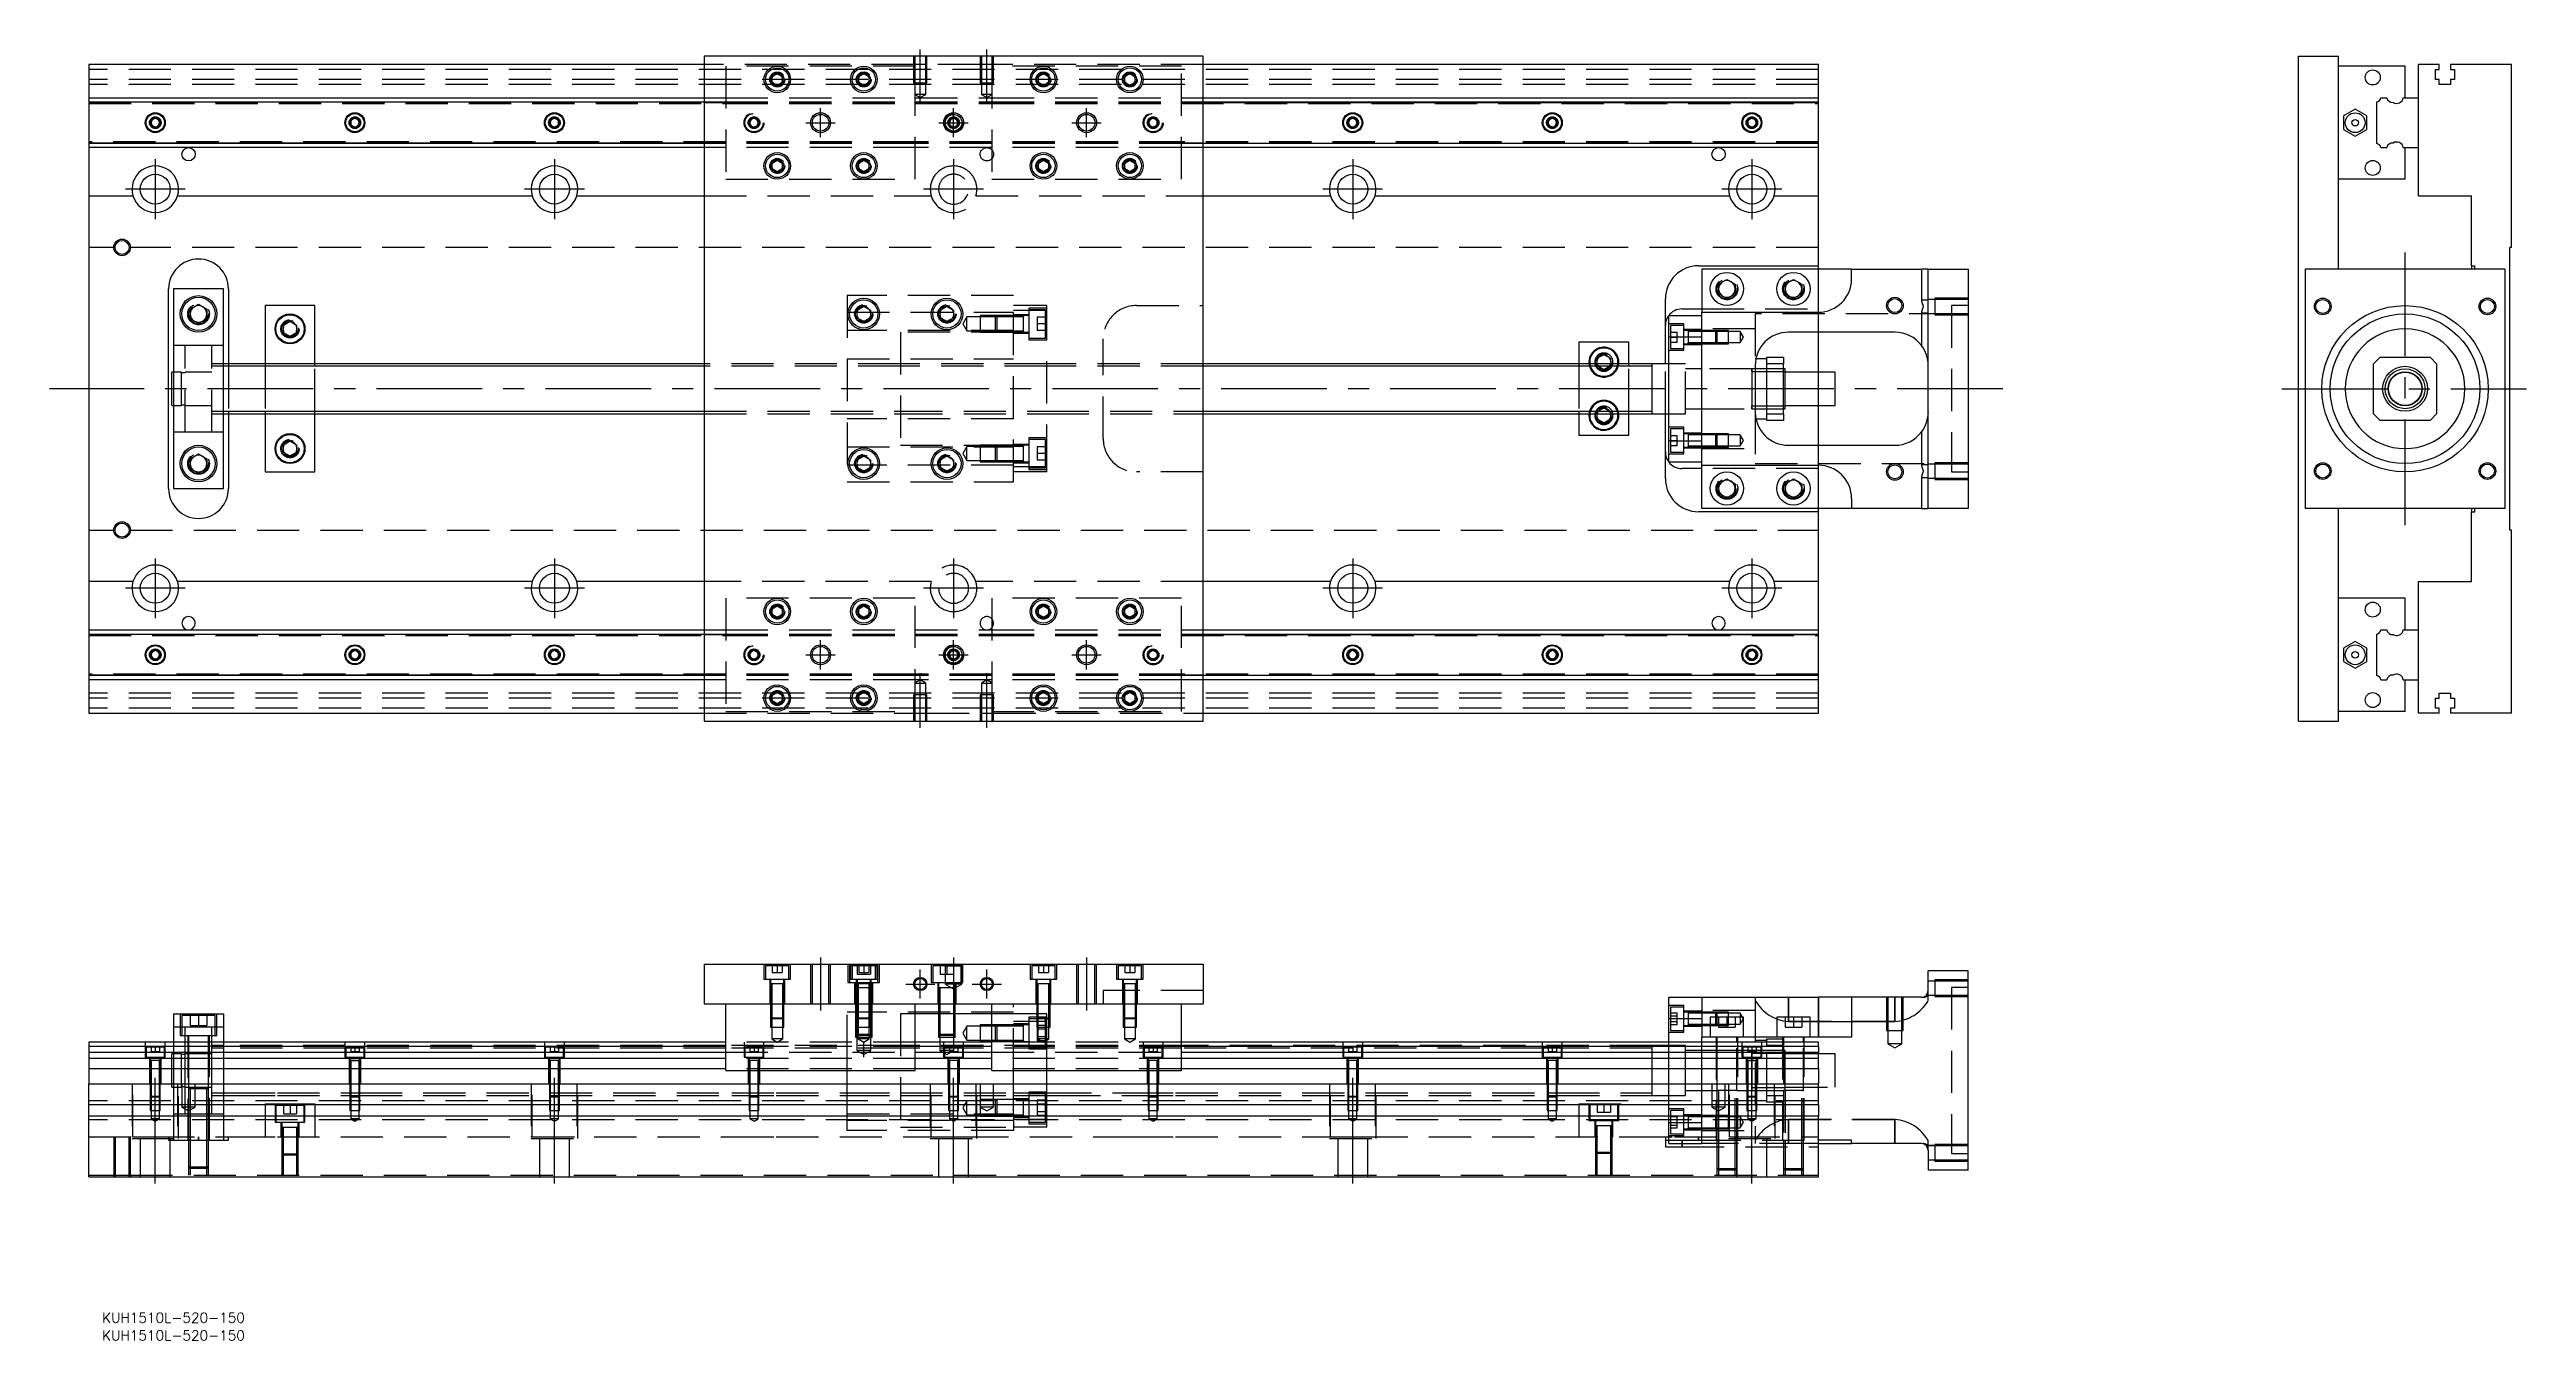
# Model space of a CAD drawing. Extents: x -12 to 733, y -286 to 102.
import ezdxf

# ---------------------------------------------------------------- set-up
doc = ezdxf.new("R2010")
doc.units = 0
doc.linetypes.add('CENTER', pattern=[50.8, 31.75, -6.35, 6.35, -6.35])
doc.linetypes.add('DASHED', pattern=[19.05, 12.7, -6.35])
doc.layers.get('0').update_dxf_attribs({"linetype": 'CONTINUOUS'})
doc.layers.add('CENTER', color=1, linetype='CENTER')
doc.styles.get("Standard").update_dxf_attribs({"font": 'txt.shx', "height": 3, "bigfont": 'bigfont.shx'})

# ---------------------------------------------------------------- blocks, each defined once
blk = doc.blocks.new('*U2')
at = {"color": 7, "linetype": 'CONTINUOUS'}
blk.add_text('KUH1510L-520-150', height=3, dxfattribs=at).set_placement((3.99, -286.17))
blk = doc.blocks.new('*U3')
at = {"color": 7, "linetype": 'CONTINUOUS'}
blk.add_text('KUH1510L-520-150', height=3, dxfattribs=at).set_placement((3.99, -280.83))

msp = doc.modelspace()

# ---------------------------------------------------------------- linework, layer by layer
at = {"color": 7, "linetype": 'CONTINUOUS'}
for p, q in [((0, 97.5), (0, 87.5)), ((185, 97.5), (0, 97.5)), ((185, 100), (185, -100)), ((335, 100), (185, 100)), ((335, -100), (335, 100)), ((520, 97.5), (335, 97.5)), ((520, 87.5), (520, 97.5)), ((664.38, 100), (676.38, 100)), ((664.38, -100), (664.38, 100)), ((676.38, 36), (676.38, 100)), ((696.38, 97), (676.38, 97)), ((696.38, 87.5), (696.38, 97)), ((700.38, 87.5), (700.38, 97.5)), ((706.68, 97.5), (700.38, 97.5)), ((706.68, 96), (706.68, 97.5)), ((710.08, 97.5), (710.08, 96)), ((728.38, 97.5), (710.08, 97.5)), ((728.38, 42.5), (728.38, 97.5)), ((205.5, 93.866026), (207, 94.73205)), ((205.5, 92.133974), (205.5, 93.866026)), ((207, 91.26795), (205.5, 92.133974)), ((207, 94.73205), (208.5, 93.866026)), ((208.5, 92.133974), (207, 91.26795)), ((208.5, 93.866026), (208.5, 92.133974)), ((231.5, 93.866026), (233, 94.73205)), ((231.5, 92.133974), (231.5, 93.866026)), ((233, 91.26795), (231.5, 92.133974)), ((233, 94.73205), (234.5, 93.866026)), ((234.5, 92.133974), (233, 91.26795)), ((234.5, 93.866026), (234.5, 92.133974)), ((285.5, 93.866026), (287, 94.73205)), ((285.5, 92.133974), (285.5, 93.866026)), ((287, 91.26795), (285.5, 92.133974)), ((287, 94.73205), (288.5, 93.866026)), ((288.5, 92.133974), (287, 91.26795)), ((288.5, 93.866026), (288.5, 92.133974)), ((311.5, 93.866026), (313, 94.73205)), ((311.5, 92.133974), (311.5, 93.866026)), ((313, 91.26795), (311.5, 92.133974)), ((313, 94.73205), (314.5, 93.866026)), ((314.5, 92.133974), (313, 91.26795)), ((314.5, 93.866026), (314.5, 92.133974)), ((705.53, 96), (706.68, 96)), ((705.53, 93), (705.53, 96)), ((706.68, 93), (705.53, 93)), ((706.68, 91.5), (706.68, 93)), ((710.08, 91.5), (706.68, 91.5)), ((710.08, 96), (711.23, 96)), ((710.08, 93), (710.08, 91.5)), ((711.23, 93), (710.08, 93)), ((711.23, 96), (711.23, 93)), ((0, 87.5), (185, 87.5)), ((0, 87.5), (0, 86.247728)), ((0, 86.247728), (185, 86.247728)), ((0, 86.247728), (0, 73.752272)), ((335, 87.5), (520, 87.5)), ((335, 86.247728), (520, 86.247728)), ((520, 86.247728), (520, 87.5)), ((520, 73.752272), (520, 86.247728)), ((677.87996, 82.020726), (677.879959, 77.979274)), ((681.37996, 84.041452), (677.87996, 82.020726)), ((684.879959, 82.020726), (681.37996, 84.041452)), ((684.879959, 77.979274), (684.879959, 82.020726)), ((687.88, 73.752272), (687.88, 86.247728)), ((689.132272, 87.5), (690.90668, 87.5)), ((695.857372, 87.5), (700.38, 87.5)), ((700.38, 72.5), (700.38, 87.5)), ((700.38, 72.5), (700.38, 87.5)), ((18.75, 80.721688), (20, 81.443376)), ((18.75, 79.278312), (18.75, 80.721688)), ((20, 78.556624), (18.75, 79.278312)), ((20, 81.443376), (21.25, 80.721688)), ((21.25, 79.278312), (20, 78.556624)), ((21.25, 80.721688), (21.25, 79.278312)), ((78.75, 80.721688), (80, 81.443376)), ((78.75, 79.278312), (78.75, 80.721688)), ((80, 78.556624), (78.75, 79.278312)), ((80, 81.443376), (81.25, 80.721688)), ((81.25, 79.278312), (80, 78.556624)), ((81.25, 80.721688), (81.25, 79.278312)), ((138.75, 80.721688), (140, 81.443376)), ((138.75, 79.278312), (138.75, 80.721688)), ((140, 78.556624), (138.75, 79.278312)), ((140, 81.443376), (141.25, 80.721688)), ((141.25, 79.278312), (140, 78.556624)), ((141.25, 80.721688), (141.25, 79.278312)), ((378.75, 80.721688), (380, 81.443376)), ((378.75, 79.278312), (378.75, 80.721688)), ((380, 78.556624), (378.75, 79.278312)), ((380, 81.443376), (381.25, 80.721688)), ((381.25, 79.278312), (380, 78.556624)), ((381.25, 80.721688), (381.25, 79.278312)), ((438.75, 80.721688), (440, 81.443376)), ((438.75, 79.278312), (438.75, 80.721688)), ((440, 78.556624), (438.75, 79.278312)), ((440, 81.443376), (441.25, 80.721688)), ((441.25, 79.278312), (440, 78.556624)), ((441.25, 80.721688), (441.25, 79.278312)), ((498.75, 80.721688), (500, 81.443376)), ((498.75, 79.278312), (498.75, 80.721688)), ((500, 78.556624), (498.75, 79.278312)), ((500, 81.443376), (501.25, 80.721688)), ((501.25, 79.278312), (500, 78.556624)), ((501.25, 80.721688), (501.25, 79.278312)), ((677.879959, 77.979274), (681.37996, 75.958548)), ((681.37996, 75.958548), (684.879959, 77.979274)), ((0, 73.752272), (0, 72.5)), ((185, 73.752272), (0, 73.752272)), ((185, 72.5), (0, 72.5)), ((0, 72.5), (0, 58)), ((205.5, 67.866026), (207, 68.73205)), ((205.5, 66.133974), (205.5, 67.866026)), ((207, 68.73205), (208.5, 67.866026)), ((208.5, 67.866026), (208.5, 66.133974)), ((231.5, 67.866026), (233, 68.73205)), ((231.5, 66.133974), (231.5, 67.866026)), ((233, 68.73205), (234.5, 67.866026)), ((234.5, 67.866026), (234.5, 66.133974)), ((285.5, 67.866026), (287, 68.73205)), ((285.5, 66.133974), (285.5, 67.866026)), ((287, 68.73205), (288.5, 67.866026)), ((288.5, 67.866026), (288.5, 66.133974)), ((311.5, 67.866026), (313, 68.73205)), ((311.5, 66.133974), (311.5, 67.866026)), ((313, 68.73205), (314.5, 67.866026)), ((314.5, 67.866026), (314.5, 66.133974)), ((520, 73.752272), (335, 73.752272)), ((520, 72.5), (335, 72.5)), ((520, 72.5), (520, 73.752272)), ((520, 58), (520, 72.5)), ((689.132272, 72.5), (690.90668, 72.5)), ((695.857372, 72.5), (700.38, 72.5)), ((696.38, 63), (696.38, 72.5)), ((700.38, 58), (700.38, 72.5)), ((207, 65.26795), (205.5, 66.133974)), ((208.5, 66.133974), (207, 65.26795)), ((233, 65.26795), (231.5, 66.133974)), ((234.5, 66.133974), (233, 65.26795)), ((287, 65.26795), (285.5, 66.133974)), ((288.5, 66.133974), (287, 65.26795)), ((313, 65.26795), (311.5, 66.133974)), ((314.5, 66.133974), (313, 65.26795)), ((696.38, 63), (676.38, 63)), ((0, 58), (13.291796, 58)), ((0, 58), (0, -58)), ((26.708204, 58), (133.291796, 58)), ((146.708204, 58), (185, 58)), ((335, 58), (373.291796, 58)), ((386.708204, 58), (493.291796, 58)), ((506.708204, 58), (520, 58)), ((520, 37), (520, 58)), ((700.38, 58), (716.38, 58)), ((716.38, 37), (716.38, 58)), ((728.38, 42.5), (727.88, 42.5)), ((727.88, -42.5), (727.88, 42.5)), ((24, -30), (24, 30)), ((25.5, 30), (25.5, -30)), ((40.5, 30), (25.5, 30)), ((40.5, -30), (40.5, 30)), ((42, 30), (42, 7.5)), ((484, 37), (520, 37)), ((485, 36), (485, 23)), ((530, 36), (485, 36)), ((490, 31.443376), (492.5, 32.886752)), ((490, 28.556624), (490, 31.443376)), ((492.5, 32.886752), (495, 31.443376)), ((495, 31.443376), (495, 28.556624)), ((510, 31.443376), (512.5, 32.886752)), ((510, 28.556624), (510, 31.443376)), ((512.5, 32.886752), (515, 31.443376)), ((515, 31.443376), (515, 28.556624)), ((520, 36), (520, 37)), ((530, 33), (530, 36)), ((530, 36), (551, 36)), ((553, 36), (551, 36)), ((553, 36), (565, 36)), ((553, -36), (553, 36)), ((565, 36), (565, -36)), ((666.38, 36), (666.38, -36)), ((726.38, 36), (666.38, 36)), ((716.38, 37), (717.38, 37)), ((716.38, 37), (716.38, 36)), ((717.38, 36), (717.38, 37)), ((726.38, 36), (726.38, -36)), ((30.5, 23.943376), (33, 25.386752)), ((30.5, 21.056624), (30.5, 23.943376)), ((33, 25.386752), (35.5, 23.943376)), ((35.5, 23.943376), (35.5, 21.056624)), ((68, 25), (53, 25)), ((53, 25), (53, 7.5)), ((68, 7.5), (68, 25)), ((231, 23.6547), (233, 24.809402)), ((231, 21.3453), (231, 23.6547)), ((233, 24.809402), (235, 23.6547)), ((235, 23.6547), (235, 21.3453)), ((256, 23.6547), (258, 24.809402)), ((256, 21.3453), (256, 23.6547)), ((258, 24.809402), (260, 23.6547)), ((260, 23.6547), (260, 21.3453)), ((474, 7.5), (474, 27)), ((479, 24), (485, 24)), ((485, 15.652476), (485, 23)), ((485, 23), (520, 23)), ((492.5, 27.113248), (490, 28.556624)), ((495, 28.556624), (492.5, 27.113248)), ((512.5, 27.113248), (510, 28.556624)), ((515, 28.556624), (512.5, 27.113248)), ((33, 19.613248), (30.5, 21.056624)), ((35.5, 21.056624), (33, 19.613248)), ((58.5, 19.1547), (60.5, 20.309402)), ((58.5, 16.8453), (58.5, 19.1547)), ((60.5, 15.690598), (58.5, 16.8453)), ((60.5, 20.309402), (62.5, 19.1547)), ((62.5, 16.8453), (60.5, 15.690598)), ((62.5, 19.1547), (62.5, 16.8453)), ((233, 20.190598), (231, 21.3453)), ((235, 21.3453), (233, 20.190598)), ((258, 20.190598), (256, 21.3453)), ((260, 21.3453), (258, 20.190598)), ((281, 21.585572), (281, 21.985576)), ((281, 16.985566), (281, 17.385572)), ((475, 15.652476), (475, 22)), ((475, 22), (485, 22)), ((475, 15.652476), (485, 15.652476)), ((475, -15.652476), (475, 15.652476)), ((485, -15.652476), (485, 15.652476)), ((485, -15.652476), (485, 15.652476)), ((543, 17), (511, 17)), ((520, 5), (520, 17)), ((185, 7.5), (40.5, 7.5)), ((470, 7.5), (335, 7.5)), ((448, 14), (448, 7.5)), ((463, 14), (448, 14)), ((453.5, 9.1547), (455.5, 10.309402)), ((453.5, 7.5), (453.5, 9.1547)), ((455.5, 10.309402), (457.5, 9.1547)), ((457.5, 9.1547), (457.5, 7.5)), ((463, 7.5), (463, 14)), ((470, -7.500006), (470, 7.500006)), ((475, 7.5), (470, 7.5)), ((504.5, 9), (501.202042, 9)), ((504.5, 9.5), (509.5, 9.5)), ((504.5, 7.5), (504.5, 9.5)), ((504.5, -7.5), (504.5, 7.5)), ((509.5, 7.5), (504.5, 7.5)), ((509.5, 9.5), (509.5, 7.5)), ((509.5, -7.5), (509.5, 7.5)), ((688.88, 9.5), (686.88, 7.5)), ((686.88, -7.5), (686.88, 7.5)), ((688.88, 9.5), (703.88, 9.5)), ((705.88, 7.5), (703.88, 9.5)), ((705.88, 7.5), (705.88, -7.5)), ((25, -5), (25, 5)), ((25.5, 5), (25, 5)), ((501, 7), (501, -7)), ((504.5, 5.125), (501, 5.125)), ((509.5, 5.125), (504.5, 5.125)), ((510, 6), (509.5, 6)), ((510, 5.125), (509.5, 5.125)), ((510, -6), (510, 6)), ((525, 5), (510, 5)), ((525, -5), (525, 5)), ((25, -5), (25.5, -5)), ((500, -6.000006), (500, -5.125)), ((501, -5.125), (504.5, -5.125)), ((504.5, -5.125), (509.5, -5.125)), ((509.5, -5.125), (510, -5.125)), ((509.5, -6), (510, -6)), ((510, -5), (525, -5)), ((520, -17), (520, -5)), ((40.5, -7.5), (185, -7.5)), ((42, -7.5), (42, -30)), ((53, -7.5), (53, -25)), ((68, -25), (68, -7.5)), ((335, -7.5), (470, -7.5)), ((448, -7.5), (448, -14)), ((448, -14), (463, -14)), ((453.5, -9.1547), (453.5, -7.5)), ((455.5, -10.309402), (453.5, -9.1547)), ((457.5, -9.1547), (455.5, -10.309402)), ((457.5, -7.5), (457.5, -9.1547)), ((463, -14), (463, -7.5)), ((470, -7.5), (475, -7.5)), ((474, -27), (474, -7.5)), ((501.202042, -9), (504.5, -9)), ((504.5, -7.5), (509.5, -7.5)), ((504.5, -9.5), (504.5, -7.5)), ((509.5, -9.5), (504.5, -9.5)), ((509.5, -7.5), (509.5, -9.5)), ((686.88, -7.5), (688.88, -9.5)), ((703.88, -9.5), (688.88, -9.5)), ((703.88, -9.5), (705.88, -7.5)), ((30.5, -21.056624), (33, -19.613248)), ((30.5, -23.943376), (30.5, -21.056624)), ((33, -19.613248), (35.5, -21.056624)), ((35.5, -21.056624), (35.5, -23.943376)), ((58.5, -16.8453), (60.5, -15.690598)), ((58.5, -19.1547), (58.5, -16.8453)), ((60.5, -20.309402), (58.5, -19.1547)), ((60.5, -15.690598), (62.5, -16.8453)), ((62.5, -19.1547), (60.5, -20.309402)), ((62.5, -16.8453), (62.5, -19.1547)), ((231, -21.3453), (233, -20.190598)), ((231, -23.6547), (231, -21.3453)), ((233, -20.190598), (235, -21.3453)), ((235, -21.3453), (235, -23.6547)), ((256, -21.3453), (258, -20.190598)), ((256, -23.6547), (256, -21.3453)), ((258, -20.190598), (260, -21.3453)), ((260, -21.3453), (260, -23.6547)), ((281, -17.385572), (281, -16.985566)), ((281, -21.985576), (281, -21.585572)), ((475, -22), (475, -15.652476)), ((475, -15.652476), (485, -15.652476)), ((475, -22), (485, -22)), ((485, -23), (485, -15.652476)), ((511, -17), (543, -17)), ((33, -25.386752), (30.5, -23.943376)), ((35.5, -23.943376), (33, -25.386752)), ((53, -25), (68, -25)), ((233, -24.809402), (231, -23.6547)), ((235, -23.6547), (233, -24.809402)), ((258, -24.809402), (256, -23.6547)), ((260, -23.6547), (258, -24.809402)), ((485, -24), (479, -24)), ((485, -23), (520, -23)), ((485, -36), (485, -23)), ((490, -28.556624), (492.5, -27.113248)), ((490, -31.443376), (490, -28.556624)), ((492.5, -27.113248), (495, -28.556624)), ((495, -28.556624), (495, -31.443376)), ((510, -28.556624), (512.5, -27.113248)), ((510, -31.443376), (510, -28.556624)), ((512.5, -27.113248), (515, -28.556624)), ((515, -28.556624), (515, -31.443376)), ((25.5, -30), (40.5, -30)), ((520, -37), (484, -37)), ((530, -36), (485, -36)), ((492.5, -32.886752), (490, -31.443376)), ((495, -31.443376), (492.5, -32.886752)), ((512.5, -32.886752), (510, -31.443376)), ((515, -31.443376), (512.5, -32.886752)), ((520, -37), (520, -36)), ((520, -58), (520, -37)), ((530, -33), (530, -36)), ((551, -36), (530, -36)), ((551, -36), (553, -36)), ((565, -36), (553, -36)), ((726.38, -36), (666.38, -36)), ((676.38, -100), (676.38, -36)), ((716.38, -36), (716.38, -37)), ((716.38, -58), (716.38, -37)), ((716.38, -37), (717.38, -37)), ((717.38, -37), (717.38, -36)), ((728.38, -42.5), (727.88, -42.5)), ((728.38, -97.5), (728.38, -42.5)), ((0, -58), (0, -72.5)), ((13.291796, -58), (0, -58)), ((133.291796, -58), (26.708204, -58)), ((185, -58), (146.708204, -58)), ((373.291796, -58), (335, -58)), ((493.291796, -58), (386.708204, -58)), ((520, -58), (506.708204, -58)), ((520, -72.5), (520, -58)), ((700.38, -72.5), (700.38, -58)), ((700.38, -58), (716.38, -58)), ((205.5, -66.133974), (207, -65.26795)), ((205.5, -67.866026), (205.5, -66.133974)), ((207, -65.26795), (208.5, -66.133974)), ((208.5, -66.133974), (208.5, -67.866026)), ((231.5, -66.133974), (233, -65.26795)), ((231.5, -67.866026), (231.5, -66.133974)), ((233, -65.26795), (234.5, -66.133974)), ((234.5, -66.133974), (234.5, -67.866026)), ((285.5, -66.133974), (287, -65.26795)), ((285.5, -67.866026), (285.5, -66.133974)), ((287, -65.26795), (288.5, -66.133974)), ((288.5, -66.133974), (288.5, -67.866026)), ((311.5, -66.133974), (313, -65.26795)), ((311.5, -67.866026), (311.5, -66.133974)), ((313, -65.26795), (314.5, -66.133974)), ((314.5, -66.133974), (314.5, -67.866026)), ((696.38, -63), (676.38, -63)), ((696.38, -72.5), (696.38, -63)), ((0, -72.5), (185, -72.5)), ((0, -72.5), (0, -73.752272)), ((0, -73.752272), (185, -73.752272)), ((0, -73.752272), (0, -86.247728)), ((207, -68.73205), (205.5, -67.866026)), ((208.5, -67.866026), (207, -68.73205)), ((233, -68.73205), (231.5, -67.866026)), ((234.5, -67.866026), (233, -68.73205)), ((287, -68.73205), (285.5, -67.866026)), ((288.5, -67.866026), (287, -68.73205)), ((313, -68.73205), (311.5, -67.866026)), ((314.5, -67.866026), (313, -68.73205)), ((335, -72.5), (520, -72.5)), ((335, -73.752272), (520, -73.752272)), ((520, -73.752272), (520, -72.5)), ((520, -86.247728), (520, -73.752272)), ((687.88, -86.247728), (687.88, -73.752272)), ((689.132272, -72.5), (690.90668, -72.5)), ((695.857372, -72.5), (700.38, -72.5)), ((700.38, -87.5), (700.38, -72.5)), ((700.38, -87.5), (700.38, -72.5)), ((18.75, -79.278312), (20, -78.556624)), ((18.75, -80.721688), (18.75, -79.278312)), ((20, -81.443376), (18.75, -80.721688)), ((20, -78.556624), (21.25, -79.278312)), ((21.25, -80.721688), (20, -81.443376)), ((21.25, -79.278312), (21.25, -80.721688)), ((78.75, -79.278312), (80, -78.556624)), ((78.75, -80.721688), (78.75, -79.278312)), ((80, -81.443376), (78.75, -80.721688)), ((80, -78.556624), (81.25, -79.278312)), ((81.25, -80.721688), (80, -81.443376)), ((81.25, -79.278312), (81.25, -80.721688)), ((138.75, -79.278312), (140, -78.556624)), ((138.75, -80.721688), (138.75, -79.278312)), ((140, -81.443376), (138.75, -80.721688)), ((140, -78.556624), (141.25, -79.278312)), ((141.25, -80.721688), (140, -81.443376)), ((141.25, -79.278312), (141.25, -80.721688)), ((378.75, -79.278312), (380, -78.556624)), ((378.75, -80.721688), (378.75, -79.278312)), ((380, -81.443376), (378.75, -80.721688)), ((380, -78.556624), (381.25, -79.278312)), ((381.25, -80.721688), (380, -81.443376)), ((381.25, -79.278312), (381.25, -80.721688)), ((438.75, -79.278312), (440, -78.556624)), ((438.75, -80.721688), (438.75, -79.278312)), ((440, -81.443376), (438.75, -80.721688)), ((440, -78.556624), (441.25, -79.278312)), ((441.25, -80.721688), (440, -81.443376)), ((441.25, -79.278312), (441.25, -80.721688)), ((498.75, -79.278312), (500, -78.556624)), ((498.75, -80.721688), (498.75, -79.278312)), ((500, -81.443376), (498.75, -80.721688)), ((500, -78.556624), (501.25, -79.278312)), ((501.25, -80.721688), (500, -81.443376)), ((501.25, -79.278312), (501.25, -80.721688)), ((677.87996, -77.979274), (677.879959, -82.020726)), ((681.37996, -75.958548), (677.87996, -77.979274)), ((684.879959, -77.979274), (681.37996, -75.958548)), ((684.879959, -82.020726), (684.879959, -77.979274)), ((185, -86.247728), (0, -86.247728)), ((0, -86.247728), (0, -87.5)), ((185, -87.5), (0, -87.5)), ((0, -87.5), (0, -97.5)), ((520, -86.247728), (335, -86.247728)), ((520, -87.5), (335, -87.5)), ((520, -87.5), (520, -86.247728)), ((520, -97.5), (520, -87.5)), ((677.879959, -82.020726), (681.37996, -84.041452)), ((681.37996, -84.041452), (684.879959, -82.020726)), ((689.132272, -87.5), (690.90668, -87.5)), ((695.857372, -87.5), (700.38, -87.5)), ((696.38, -97), (696.38, -87.5)), ((700.38, -97.5), (700.38, -87.5)), ((205.5, -92.133974), (207, -91.26795)), ((205.5, -93.866026), (205.5, -92.133974)), ((207, -94.73205), (205.5, -93.866026)), ((207, -91.26795), (208.5, -92.133974)), ((208.5, -93.866026), (207, -94.73205)), ((208.5, -92.133974), (208.5, -93.866026)), ((231.5, -92.133974), (233, -91.26795)), ((231.5, -93.866026), (231.5, -92.133974)), ((233, -94.73205), (231.5, -93.866026)), ((233, -91.26795), (234.5, -92.133974)), ((234.5, -93.866026), (233, -94.73205)), ((234.5, -92.133974), (234.5, -93.866026)), ((285.5, -92.133974), (287, -91.26795)), ((285.5, -93.866026), (285.5, -92.133974)), ((287, -94.73205), (285.5, -93.866026)), ((287, -91.26795), (288.5, -92.133974)), ((288.5, -93.866026), (287, -94.73205)), ((288.5, -92.133974), (288.5, -93.866026)), ((311.5, -92.133974), (313, -91.26795)), ((311.5, -93.866026), (311.5, -92.133974)), ((313, -94.73205), (311.5, -93.866026)), ((313, -91.26795), (314.5, -92.133974)), ((314.5, -93.866026), (313, -94.73205)), ((314.5, -92.133974), (314.5, -93.866026)), ((705.53, -93), (706.68, -93)), ((705.53, -96), (705.53, -93)), ((706.68, -96), (705.53, -96)), ((706.68, -91.5), (710.08, -91.5)), ((706.68, -93), (706.68, -91.5)), ((706.68, -97.5), (706.68, -96)), ((710.08, -91.5), (710.08, -93)), ((710.08, -93), (711.23, -93)), ((710.08, -96), (710.08, -97.5)), ((711.23, -96), (710.08, -96)), ((711.23, -93), (711.23, -96)), ((0, -97.5), (185, -97.5)), ((185, -100), (335, -100)), ((335, -97.5), (520, -97.5)), ((664.38, -100), (676.38, -100)), ((696.38, -97), (676.38, -97)), ((706.68, -97.5), (700.38, -97.5)), ((728.38, -97.5), (710.08, -97.5)), ((185, -172.99), (335, -172.99)), ((185, -172.99), (185, -184.99)), ((335, -172.99), (335, -184.99)), ((565, -174.99), (553, -174.99)), ((553, -180.99), (553, -174.99)), ((565, -234.99), (565, -174.99)), ((185, -184.99), (335, -184.99)), ((191.5, -204.99), (191.5, -184.99)), ((231, -180.09), (230.499994, -180.09)), ((231.35, -180.09), (231, -180.09)), ((235, -180.09), (234.65, -180.09)), ((235.500006, -180.09), (235, -180.09)), ((248.5, -204.99), (248.5, -184.99)), ((271.5, -204.99), (271.5, -184.99)), ((328.5, -204.99), (328.5, -184.99)), ((475, -189.337524), (475, -182.99)), ((475, -182.99), (485, -182.99)), ((485, -182.99), (485, -194.99)), ((485, -182.99), (520, -182.99)), ((520, -194.99), (520, -182.99)), ((530, -182.99), (520, -182.99)), ((530, -182.99), (530, -194.99)), ((551, -182.99), (530, -182.99)), ((25.5, -187.99), (25.5, -196.49)), ((25.5, -187.99), (40.5, -187.99)), ((40.5, -187.99), (40.5, -196.49)), ((475, -196.49), (475, -189.337524)), ((475, -189.337524), (485, -189.337524)), ((480.9, -187.433646), (480.9, -188.01866)), ((480.9, -189.293604), (480.9, -189.573698)), ((480.9, -190.848714), (480.9, -191.433656)), ((497.5, -188.99), (487.5, -188.99)), ((487.5, -188.99), (487.5, -194.99)), ((497.5, -194.99), (497.5, -188.99)), ((517.5, -188.99), (507.5, -188.99)), ((507.5, -188.99), (507.5, -194.99)), ((517.5, -194.99), (517.5, -188.99)), ((0, -196.49), (0, -197.742272)), ((191.5, -196.49), (0, -196.49)), ((191.5, -197.742272), (0, -197.742272)), ((0, -197.742272), (0, -199.51668)), ((0, -199.51668), (191.5, -199.51668)), ((0, -199.51668), (0, -201.413076)), ((271.5, -196.49), (248.5, -196.49)), ((271.5, -197.742272), (248.5, -197.742272)), ((248.5, -199.51668), (271.5, -199.51668)), ((520, -196.49), (328.5, -196.49)), ((520, -197.742272), (328.5, -197.742272)), ((328.5, -199.51668), (520, -199.51668)), ((485, -196.49), (485, -194.99)), ((530, -194.99), (485, -194.99)), ((500, -204.99), (500, -198.989994)), ((520, -197.742272), (520, -196.49)), ((520, -197.742272), (520, -199.51668)), ((520, -201.413076), (520, -199.51668)), ((0, -201.413076), (0, -204.467372)), ((191.5, -201.413076), (0, -201.413076)), ((191.5, -204.467372), (0, -204.467372)), ((0, -204.467372), (0, -208.99)), ((191.5, -204.99), (248.5, -204.99)), ((271.5, -201.413076), (248.5, -201.413076)), ((271.5, -204.467372), (248.5, -204.467372)), ((271.5, -204.99), (328.5, -204.99)), ((520, -201.413076), (328.5, -201.413076)), ((520, -204.467372), (328.5, -204.467372)), ((520, -204.467372), (520, -201.413076)), ((520, -204.467372), (520, -208.99)), ((0, -208.99), (520, -208.99)), ((0, -215.29), (0, -208.99)), ((520, -215.29), (0, -215.29)), ((0, -218.69), (0, -215.29)), ((520, -215.29), (520, -208.99)), ((520, -215.29), (520, -218.69)), ((0, -236.99), (0, -218.69)), ((520, -218.69), (0, -218.69)), ((281, -218.740006), (281, -218.69)), ((480.9, -218.546344), (480.9, -218.69)), ((480.9, -218.69), (480.9, -219.13136)), ((480.9, -220.406302), (480.9, -220.686396)), ((480.9, -221.961412), (480.9, -222.546354)), ((520, -236.99), (520, -218.69)), ((530, -225.99), (520, -225.99)), ((520, -226.99), (530, -226.99)), ((530, -226.99), (530, -225.99)), ((551, -226.99), (530, -226.99)), ((553, -228.99), (553, -234.99)), ((0, -236.99), (520, -236.99)), ((565, -234.99), (553, -234.99))]:
    msp.add_line(p, q, dxfattribs=at)
at = {"color": 3, "linetype": 'DASHED'}
for p, q in [((248.000006, 97.5), (185, 97.5)), ((248.5, 97), (191.5, 97)), ((191.5, 97), (191.5, 63)), ((248.000006, 100), (248.000006, 92)), ((251.999994, 97.5), (248.000006, 97.5)), ((248.35, 100), (248.35, 92)), ((248.5, 63), (248.5, 97)), ((251.65, 92), (251.65, 100)), ((251.999994, 92), (251.999994, 100)), ((268.000006, 97.5), (251.999994, 97.5)), ((268.000006, 100), (268.000006, 92)), ((271.999994, 97.5), (268.000006, 97.5)), ((268.35, 100), (268.35, 92)), ((271.5, 97), (271.5, 63)), ((328.5, 97), (271.5, 97)), ((271.65, 92), (271.65, 100)), ((271.999994, 92), (271.999994, 100)), ((335, 97.5), (271.999994, 97.5)), ((328.5, 63), (328.5, 97)), ((520, 96), (0, 96)), ((520, 93), (0, 93)), ((520, 91.5), (0, 91.5)), ((208.973226, 93.326156), (209, 93)), ((231, 93), (231.023172, 93.30356)), ((248.000006, 92), (251.999994, 92)), ((248.35, 92), (248.35, 88.5)), ((251.65, 88.5), (251.65, 92)), ((268.000006, 92), (271.999994, 92)), ((268.35, 92), (268.35, 88.5)), ((271.65, 88.5), (271.65, 92)), ((288.973226, 93.326156), (289, 93)), ((314.973226, 93.326156), (315, 93)), ((0, 86.1147), (185, 86.1147)), ((0, 86.1), (191.5, 86.1)), ((0, 85.8), (191.5, 85.8)), ((185, 87.5), (191.5, 87.5)), ((185, 86.247728), (191.5, 86.247728)), ((185, 86.1147), (191.5, 86.1147)), ((191.5, 87.5), (248.5, 87.5)), ((191.5, 86.247728), (248.5, 86.247728)), ((191.5, 86.1147), (248.5, 86.1147)), ((191.5, 86.1), (248.5, 86.1)), ((191.5, 86.1), (248.5, 86.1)), ((191.5, 85.8), (248.5, 85.8)), ((191.5, 85.8), (248.5, 85.8)), ((251.65, 88.5), (248.35, 88.5)), ((248.35, 88.5), (250, 87.547372)), ((248.5, 87.5), (271.5, 87.5)), ((248.5, 86.247728), (271.5, 86.247728)), ((248.5, 86.1147), (271.5, 86.1147)), ((248.5, 86.1), (271.5, 86.1)), ((248.5, 85.8), (271.5, 85.8)), ((250, 87.547372), (251.65, 88.5)), ((271.65, 88.5), (268.35, 88.5)), ((268.35, 88.5), (270, 87.547372)), ((270, 87.547372), (271.65, 88.5)), ((271.5, 87.5), (328.5, 87.5)), ((271.5, 86.247728), (328.5, 86.247728)), ((271.5, 86.1147), (328.5, 86.1147)), ((271.5, 86.1), (328.5, 86.1)), ((271.5, 86.1), (328.5, 86.1)), ((271.5, 85.8), (328.5, 85.8)), ((271.5, 85.8), (328.5, 85.8)), ((328.5, 87.5), (335, 87.5)), ((328.5, 86.247728), (335, 86.247728)), ((328.5, 86.1147), (335, 86.1147)), ((328.5, 86.1), (520, 86.1)), ((328.5, 85.8), (520, 85.8)), ((335, 86.1147), (520, 86.1147)), ((21.477374, 80.25955), (21.5, 80)), ((78.5, 80), (78.516134, 80.21941)), ((138.5, 80), (138.516134, 80.21941)), ((198.5, 80), (198.516134, 80.21941)), ((198.75, 80.721688), (200, 81.443376)), ((198.75, 79.278312), (198.75, 80.721688)), ((200, 78.556624), (198.75, 79.278312)), ((200, 81.443376), (201.25, 80.721688)), ((201.25, 79.278312), (200, 78.556624)), ((201.25, 80.721688), (201.25, 79.278312)), ((258.5, 80), (258.516134, 80.21941)), ((258.75, 80.721688), (260, 81.443376)), ((258.75, 79.278312), (258.75, 80.721688)), ((260, 78.556624), (258.75, 79.278312)), ((260, 81.443376), (261.25, 80.721688)), ((261.25, 79.278312), (260, 78.556624)), ((261.25, 80.721688), (261.25, 79.278312)), ((318.5, 80), (318.516134, 80.21941)), ((318.75, 80.721688), (320, 81.443376)), ((318.75, 79.278312), (318.75, 80.721688)), ((320, 78.556624), (318.75, 79.278312)), ((320, 81.443376), (321.25, 80.721688)), ((321.25, 79.278312), (320, 78.556624)), ((321.25, 80.721688), (321.25, 79.278312)), ((378.5, 80), (378.516134, 80.21941)), ((438.5, 80), (438.516134, 80.21941)), ((501.477374, 80.25955), (501.5, 80)), ((191.5, 74.2), (0, 74.2)), ((191.5, 73.9), (0, 73.9)), ((185, 73.8853), (0, 73.8853)), ((191.5, 73.8853), (185, 73.8853)), ((191.5, 73.752272), (185, 73.752272)), ((191.5, 72.5), (185, 72.5)), ((248.5, 74.2), (191.5, 74.2)), ((248.5, 73.9), (191.5, 73.9)), ((248.5, 73.8853), (191.5, 73.8853)), ((248.5, 73.752272), (191.5, 73.752272)), ((248.5, 72.5), (191.5, 72.5)), ((205, 67), (205.030168, 67.346066)), ((234.973226, 67.326156), (235, 67)), ((271.5, 74.2), (248.5, 74.2)), ((271.5, 73.9), (248.5, 73.9)), ((271.5, 73.8853), (248.5, 73.8853)), ((271.5, 73.752272), (248.5, 73.752272)), ((271.5, 72.5), (248.5, 72.5)), ((328.5, 74.2), (271.5, 74.2)), ((328.5, 73.9), (271.5, 73.9)), ((328.5, 73.8853), (271.5, 73.8853)), ((328.5, 73.752272), (271.5, 73.752272)), ((328.5, 72.5), (271.5, 72.5)), ((288.973226, 67.326156), (289, 67)), ((311, 67), (311.030168, 67.346066)), ((520, 74.2), (328.5, 74.2)), ((520, 73.9), (328.5, 73.9)), ((335, 73.8853), (328.5, 73.8853)), ((335, 73.752272), (328.5, 73.752272)), ((335, 72.5), (328.5, 72.5)), ((520, 73.8853), (335, 73.8853)), ((191.5, 63), (248.5, 63)), ((271.5, 63), (328.5, 63)), ((185, 58), (253.291796, 58)), ((266.708204, 58), (335, 58)), ((7.5, 42.5), (0, 42.5)), ((520, 42.5), (12.5, 42.5)), ((495.477798, 30.364306), (495.5, 30)), ((515.477798, 30.364306), (515.5, 30)), ((520, 24), (520, 36)), ((551, 36), (551, 26.710724)), ((30, 22.5), (30.020026, 22.846056)), ((228, 28), (228, -28)), ((278, 28), (228, 28)), ((228, 23), (278, 23)), ((235.483582, 22.786038), (235.5, 22.5)), ((255.5, 22.5), (255.52689, 22.865682)), ((278, -28), (278, 28)), ((288, 25), (278, 25)), ((288, 23.49468), (278, 23.49468)), ((282.6, 24.235572), (282.6, 14.735572)), ((288, 24.235572), (282.6, 24.235572)), ((287.6, 23.735572), (282.6, 23.735572)), ((287.6, 15.235572), (287.6, 23.735572)), ((288, 23.49468), (288, 25)), ((288, -23.49468), (288, 23.49468)), ((315, 25), (335, 25)), ((485, 24), (520, 24)), ((501, 22.5), (501, 7)), ((560, 22.5), (501, 22.5)), ((520, 23), (520, 24)), ((520, 17), (520, 23)), ((551, 26.710724), (553, 26.710724)), ((551, 26.710724), (551.023356, 26.38246)), ((551, 22.78675), (551, 13)), ((551, 22.78675), (553, 22.78675)), ((551.525196, 24.742722), (551.494734, 24.519244)), ((551.499584, 24.958614), (551.525196, 24.742722)), ((555, 26.848738), (553, 26.848738)), ((553, 22.648738), (555, 22.648738)), ((555, 27.248732), (555, 22.248742)), ((565, 27.248732), (555, 27.248732)), ((565, 26.848738), (555, 26.848738)), ((555, 22.648738), (565, 22.648738)), ((560, 25), (560, -25)), ((565, 25), (560, 25)), ((62.983582, 18.286038), (63, 18)), ((278, 17.5), (228, 17.5)), ((244, 17), (244, -17)), ((278, 17), (244, 17)), ((264, 21.585572), (262.787564, 19.485572)), ((262.787564, 19.485572), (264, 17.385572)), ((264, 17.385572), (264, 21.585572)), ((268, 21.585572), (264, 21.585572)), ((264, 17.385572), (268, 17.385572)), ((268, 21.985566), (268, 16.985576)), ((273, 21.985566), (268, 21.985566)), ((272.6, 21.585572), (268, 21.585572)), ((268, 17.385572), (272.6, 17.385572)), ((268, 16.985576), (273, 16.985576)), ((273, 21.985572), (272.6, 21.585572)), ((272.6, 17.385572), (272.6, 21.585572)), ((278, 21.585572), (272.6, 21.585572)), ((272.6, 17.385572), (273, 16.985572)), ((272.6, 17.385572), (278, 17.385572)), ((273, 21.985572), (273, 16.985572)), ((278, 21.98557), (273, 21.985572)), ((278, 21.985566), (273, 21.985566)), ((273, 16.985576), (278, 16.985576)), ((273, 16.985572), (278, 16.985574)), ((282.6, 22.235572), (278, 22.235572)), ((281.005, 21.985572), (278, 21.98557)), ((281, 21.585572), (278, 21.585572)), ((278, 17.385572), (281, 17.385572)), ((278, 16.985574), (281.005, 16.985572)), ((278, 16.735572), (282.6, 16.735572)), ((282.6, 21.985572), (280.995, 21.985572)), ((280.995, 16.985572), (282.6, 16.985572)), ((281, 21.728174), (281, 21.985572)), ((281, 21.985572), (281, 21.728122)), ((281, 17.24302), (281, 21.728174)), ((281, 17.243038), (281, 16.985572)), ((281, 16.985572), (281, 17.24302)), ((282.6, 15.235572), (287.6, 15.235572)), ((285.1, 21.485572), (285.1, 19.485572)), ((287.6, 21.485572), (285.1, 21.485572)), ((285.1, 19.485572), (285.1, 17.485572)), ((287.6, 19.485572), (285.1, 19.485572)), ((287.6, 17.485572), (285.1, 17.485572)), ((305, -15), (305, 15)), ((479.5, 19.55635), (475, 19.55635)), ((475.5, 19.05635), (475.5, 12.05635)), ((479.5, 19.05635), (475.5, 19.05635)), ((475.5, 17.05635), (477.5, 17.05635)), ((475.5, 15.55635), (477.5, 15.55635)), ((477.5, 15.55635), (477.5, 17.05635)), ((477.5, 14.05635), (477.5, 15.55635)), ((479.5, 11.55635), (479.5, 19.55635)), ((485, 17.80635), (479.5, 17.80635)), ((480.9, 17.55635), (479.5, 17.55635)), ((480.9, 17.55635), (480.895, 17.55635)), ((480.9, 17.55635), (480.9, 17.339888)), ((480.9, 17.33964), (480.9, 17.55635)), ((485, 17.55635), (480.9, 17.55635)), ((480.905, 17.55635), (480.9, 17.55635)), ((480.9, 17.339888), (480.9, 13.77281)), ((485, 17.20635), (480.9, 17.20635)), ((485, 15.652476), (485, 22)), ((501, 18), (485, 18)), ((489.15, 17.55635), (485, 17.55635)), ((489.150006, 17.556344), (485, 17.556344)), ((489.5, 17.20635), (485, 17.20635)), ((489.15, 13.55635), (489.15, 17.55635)), ((489.5, 17.20635), (489.15, 17.55635)), ((493, 17.556344), (489.150006, 17.556344)), ((489.5, 17.20635), (489.5, 13.90635)), ((493, 17.20635), (489.5, 17.20635)), ((493, 13.556354), (493, 17.556344)), ((496.5, 17.20635), (493, 17.20635)), ((496.5, 17.20635), (496.5, 13.90635)), ((497.452628, 15.55635), (496.5, 17.20635)), ((496.5, 13.90635), (497.452628, 15.55635)), ((555, 22.248742), (565, 22.248742)), ((29, 13), (25.5, 13)), ((29, -13), (29, 13)), ((37, 13), (29, 13)), ((37, -13), (37, 13)), ((40.5, 13), (37, 13)), ((40.5, 7.5), (37, 7.5)), ((42, 7.5), (42, 6.75)), ((53, 7.5), (53, 6.75)), ((68, 6.75), (68, 7.5)), ((244, 7.5), (185, 7.5)), ((228, 9), (278, 9)), ((288, 7.5), (244, 7.5)), ((282.6, 14.735572), (288, 14.735572)), ((335, 7.5), (288, 7.5)), ((448, 7.5), (448, 6.75)), ((453.5, 6.8453), (453.5, 7.5)), ((457.5, 7.5), (457.5, 6.8453)), ((457.983582, 8.286038), (458, 8)), ((463, 6.75), (463, 7.5)), ((474, -7.5), (474, 7.5)), ((475, 11.55635), (479.5, 11.55635)), ((480, 7.5), (475, 7.5)), ((475.5, 14.05635), (477.5, 14.05635)), ((475.5, 12.05635), (479.5, 12.05635)), ((479.5, 13.55635), (480.9, 13.55635)), ((479.5, 13.30635), (485, 13.30635)), ((480, -7.5), (480, 7.5)), ((480.895, 13.55635), (480.9, 13.55635)), ((480.9, 13.90635), (485, 13.90635)), ((480.9, 13.55635), (480.9, 13.773016)), ((480.9, 13.77281), (480.9, 13.55635)), ((480.9, 13.55635), (485, 13.55635)), ((480.9, 13.55635), (480.905, 13.55635)), ((485, 13.90635), (489.5, 13.90635)), ((485, 13.556354), (489.150006, 13.556354)), ((485, 13.55635), (489.15, 13.55635)), ((489.15, 13.55635), (489.5, 13.90635)), ((489.150006, 13.556354), (493, 13.556354)), ((489.5, 13.90635), (493, 13.90635)), ((493, 13.90635), (496.5, 13.90635)), ((501.202042, 9), (501, 9)), ((550.743602, 13.32745), (551.026966, 12.963874)), ((27.85, 5), (25.5, 5)), ((27.85, -5), (27.85, 5)), ((29, 4.8), (27.85, 4.8)), ((37, 5), (29, 5)), ((40.5, 6.75), (37, 6.75)), ((42, 6.75), (42, -6.75)), ((53, 6.75), (53, -6.75)), ((68, -6.75), (68, 6.75)), ((244, 6.75), (185, 6.75)), ((288, 6.75), (244, 6.75)), ((335, 6.75), (288, 6.75)), ((448, 6.75), (448, -6.75)), ((453.665064, 6.75), (453.5, 6.8453)), ((455.5, 5.690598), (453.665064, 6.75)), ((457.334936, 6.75), (455.5, 5.690598)), ((457.5, 6.8453), (457.334936, 6.75)), ((463, -6.75), (463, 6.75)), ((485, 6), (480, 6)), ((500.005, 6), (485, 6)), ((501, 6), (499.995, 6)), ((500, 5.325034), (500, 6)), ((500, 6), (500, -5.999164)), ((501, 5.125), (500, 5.125)), ((504.5, 6), (501, 6)), ((509.5, 6), (504.5, 6)), ((520, -5), (520, 5)), ((25.5, -5), (27.85, -5)), ((27.85, -4.8), (29, -4.8)), ((29, -5), (37, -5)), ((37, -6.75), (40.5, -6.75)), ((42, -6.75), (42, -7.5)), ((53, -6.75), (53, -7.5)), ((68, -7.5), (68, -6.75)), ((185, -6.75), (244, -6.75)), ((244, -6.75), (288, -6.75)), ((288, -6.75), (335, -6.75)), ((448, -6.75), (448, -7.5)), ((453.5, -6.8453), (453.665064, -6.75)), ((453.5, -7.5), (453.5, -6.8453)), ((453.665064, -6.75), (455.5, -5.690598)), ((455.5, -5.690598), (457.334936, -6.75)), ((457.334936, -6.75), (457.5, -6.8453)), ((457.5, -6.8453), (457.5, -7.5)), ((463, -7.5), (463, -6.75)), ((480, -6), (485, -6)), ((485, -6), (500.005, -6)), ((499.995, -6), (501, -6)), ((500, -5.125), (501, -5.125)), ((500, -6), (500, -5.325218)), ((500, -5.999164), (500, -6)), ((501, -6), (504.5, -6)), ((501, -7), (501, -22.5)), ((504.5, -6), (509.5, -6)), ((553, -7), (552.998996, -7.141742)), ((25.5, -13), (29, -13)), ((29, -13), (37, -13)), ((37, -7.5), (40.5, -7.5)), ((37, -13), (40.5, -13)), ((185, -7.5), (244, -7.5)), ((278, -9), (228, -9)), ((244, -7.5), (288, -7.5)), ((282.6, -14.735572), (282.6, -24.235572)), ((288, -14.735572), (282.6, -14.735572)), ((288, -7.5), (335, -7.5)), ((457.983582, -7.713962), (458, -8)), ((469.995, -7.5), (470, -7.5)), ((470, -7.5), (470.005, -7.5)), ((475, -7.5), (480, -7.5)), ((479.5, -11.55635), (475, -11.55635)), ((475.5, -12.05635), (475.5, -19.05635)), ((479.5, -12.05635), (475.5, -12.05635)), ((475.5, -14.05635), (477.5, -14.05635)), ((477.5, -15.55635), (477.5, -14.05635)), ((479.5, -19.55635), (479.5, -11.55635)), ((485, -13.30635), (479.5, -13.30635)), ((480.9, -13.55635), (479.5, -13.55635)), ((480.9, -13.55635), (480.895, -13.55635)), ((480.9, -13.55635), (480.9, -13.77281)), ((485, -13.55635), (480.9, -13.55635)), ((480.905, -13.55635), (480.9, -13.55635)), ((480.9, -13.77281), (480.9, -17.339888)), ((485, -13.90635), (480.9, -13.90635)), ((489.15, -13.55635), (485, -13.55635)), ((489.15, -13.556352), (485, -13.556354)), ((489.5, -13.90635), (485, -13.90635)), ((489.15, -17.55635), (489.15, -13.55635)), ((489.5, -13.90635), (489.15, -13.55635)), ((493, -13.556354), (489.15, -13.556352)), ((489.5, -13.90635), (489.5, -17.20635)), ((493, -13.90635), (489.5, -13.90635)), ((493, -17.556344), (493, -13.556354)), ((496.5, -13.90635), (493, -13.90635)), ((496.5, -13.90635), (496.5, -17.20635)), ((497.452628, -15.55635), (496.5, -13.90635)), ((501, -9), (501.202042, -9)), ((551.11972, -12.836966), (550.908436, -13.120182)), ((551, -13), (551, -22.78675)), ((35.977798, -22.135694), (36, -22.5)), ((62.983582, -17.713962), (63, -18)), ((228, -17.5), (278, -17.5)), ((230.5, -22.5), (230.534018, -22.088984)), ((244, -17), (278, -17)), ((260.483582, -22.213962), (260.5, -22.5)), ((264, -17.385572), (262.787564, -19.485572)), ((262.787564, -19.485572), (264, -21.585572)), ((264, -21.585572), (264, -17.385572)), ((268, -17.385572), (264, -17.385572)), ((264, -21.585572), (268, -21.585572)), ((268, -16.985576), (268, -21.985566)), ((273, -16.985576), (268, -16.985576)), ((272.6, -17.385572), (268, -17.385572)), ((268, -21.585572), (272.6, -21.585572)), ((268, -21.985566), (273, -21.985566)), ((273, -16.985572), (272.6, -17.385572)), ((272.6, -21.585572), (272.6, -17.385572)), ((278, -17.385572), (272.6, -17.385572)), ((272.6, -21.585572), (273, -21.985572)), ((272.6, -21.585572), (278, -21.585572)), ((273, -16.985572), (273, -21.985572)), ((278, -16.985574), (273, -16.985572)), ((278, -16.985576), (273, -16.985576)), ((273, -21.985566), (278, -21.985566)), ((273, -21.985572), (278, -21.98557)), ((282.6, -16.735572), (278, -16.735572)), ((281.005, -16.985572), (278, -16.985574)), ((281, -17.385572), (278, -17.385572)), ((278, -21.585572), (281, -21.585572)), ((278, -21.98557), (281.005, -21.985572)), ((278, -22.235572), (282.6, -22.235572)), ((282.6, -16.985572), (280.995, -16.985572)), ((280.995, -21.985572), (282.6, -21.985572)), ((281, -17.24297), (281, -16.985572)), ((281, -16.985572), (281, -17.24302)), ((281, -21.728122), (281, -17.24297)), ((281, -21.728104), (281, -21.985572)), ((281, -21.985572), (281, -21.728122)), ((287.6, -15.235572), (282.6, -15.235572)), ((285.1, -17.485572), (285.1, -19.485572)), ((287.6, -17.485572), (285.1, -17.485572)), ((287.6, -19.485572), (285.1, -19.485572)), ((285.1, -19.485572), (285.1, -21.485572)), ((287.6, -21.485572), (285.1, -21.485572)), ((287.6, -23.735572), (287.6, -15.235572)), ((475, -19.55635), (479.5, -19.55635)), ((475.5, -15.55635), (477.5, -15.55635)), ((475.5, -17.05635), (477.5, -17.05635)), ((475.5, -19.05635), (479.5, -19.05635)), ((477.5, -17.05635), (477.5, -15.55635)), ((479.5, -17.55635), (480.9, -17.55635)), ((479.5, -17.80635), (485, -17.80635)), ((480.895, -17.55635), (480.9, -17.55635)), ((480.9, -17.20635), (485, -17.20635)), ((480.9, -17.339888), (480.9, -17.55635)), ((480.9, -17.55635), (485, -17.55635)), ((480.9, -17.55635), (480.905, -17.55635)), ((485, -22), (485, -15.652476)), ((485, -17.20635), (489.5, -17.20635)), ((485, -17.556344), (489.15, -17.556346)), ((485, -17.55635), (489.15, -17.55635)), ((485, -18), (501, -18)), ((489.15, -17.55635), (489.5, -17.20635)), ((489.15, -17.556346), (493, -17.556344)), ((489.5, -17.20635), (493, -17.20635)), ((493, -17.20635), (496.5, -17.20635)), ((496.5, -17.20635), (497.452628, -15.55635)), ((520, -23), (520, -17)), ((555, -22.248742), (555, -27.248732)), ((565, -22.248742), (555, -22.248742)), ((278, -23), (228, -23)), ((228, -28), (278, -28)), ((288, -23.49468), (278, -23.49468)), ((288, -25), (278, -25)), ((282.6, -23.735572), (287.6, -23.735572)), ((282.6, -24.235572), (288, -24.235572)), ((288, -25), (288, -23.49468)), ((335, -25), (315, -25)), ((520, -24), (485, -24)), ((489.5, -30), (489.520026, -29.653944)), ((501, -22.5), (560, -22.5)), ((509.5, -30), (509.520026, -29.653944)), ((520, -24), (520, -23)), ((520, -36), (520, -24)), ((551, -22.78675), (553, -22.78675)), ((551, -22.78675), (551.023356, -23.115014)), ((551, -26.710724), (551, -36)), ((551, -26.710724), (553, -26.710724)), ((551.525196, -24.754754), (551.494734, -24.97823)), ((551.499584, -24.53886), (551.525196, -24.754754)), ((555, -22.648738), (553, -22.648738)), ((553, -26.848738), (555, -26.848738)), ((565, -22.648738), (555, -22.648738)), ((555, -26.848738), (565, -26.848738)), ((555, -27.248732), (565, -27.248732)), ((560, -25), (565, -25)), ((0, -42.5), (7.5, -42.5)), ((12.5, -42.5), (520, -42.5)), ((253.291796, -58), (185, -58)), ((335, -58), (266.708204, -58)), ((248.5, -63), (191.5, -63)), ((191.5, -63), (191.5, -97)), ((208.973226, -66.673844), (209, -67)), ((231, -67), (231.023172, -66.69644)), ((248.5, -97), (248.5, -63)), ((271.5, -63), (271.5, -97)), ((328.5, -63), (271.5, -63)), ((288.973226, -66.673844), (289, -67)), ((314.973226, -66.673844), (315, -67)), ((328.5, -97), (328.5, -63)), ((0, -73.8853), (185, -73.8853)), ((0, -73.9), (191.5, -73.9)), ((0, -74.2), (191.5, -74.2)), ((185, -72.5), (191.5, -72.5)), ((185, -73.752272), (191.5, -73.752272)), ((185, -73.8853), (191.5, -73.8853)), ((191.5, -72.5), (248.5, -72.5)), ((191.5, -73.752272), (248.5, -73.752272)), ((191.5, -73.8853), (248.5, -73.8853)), ((191.5, -73.9), (248.5, -73.9)), ((191.5, -74.2), (248.5, -74.2)), ((248.5, -72.5), (271.5, -72.5)), ((248.5, -73.752272), (271.5, -73.752272)), ((248.5, -73.8853), (271.5, -73.8853)), ((248.5, -73.9), (271.5, -73.9)), ((248.5, -74.2), (271.5, -74.2)), ((271.5, -72.5), (328.5, -72.5)), ((271.5, -73.752272), (328.5, -73.752272)), ((271.5, -73.8853), (328.5, -73.8853)), ((271.5, -73.9), (328.5, -73.9)), ((271.5, -74.2), (328.5, -74.2)), ((328.5, -72.5), (335, -72.5)), ((328.5, -73.752272), (335, -73.752272)), ((328.5, -73.8853), (335, -73.8853)), ((328.5, -73.9), (520, -73.9)), ((328.5, -74.2), (520, -74.2)), ((335, -73.8853), (520, -73.8853)), ((21.477374, -79.74045), (21.5, -80)), ((81.477374, -79.74045), (81.5, -80)), ((141.477374, -79.74045), (141.5, -80)), ((198.75, -79.278312), (200, -78.556624)), ((198.75, -80.721688), (198.75, -79.278312)), ((200, -81.443376), (198.75, -80.721688)), ((200, -78.556624), (201.25, -79.278312)), ((201.25, -80.721688), (200, -81.443376)), ((201.25, -79.278312), (201.25, -80.721688)), ((201.477374, -79.74045), (201.5, -80)), ((258.75, -79.278312), (260, -78.556624)), ((258.75, -80.721688), (258.75, -79.278312)), ((260, -81.443376), (258.75, -80.721688)), ((260, -78.556624), (261.25, -79.278312)), ((261.25, -80.721688), (260, -81.443376)), ((261.25, -79.278312), (261.25, -80.721688)), ((261.477374, -79.74045), (261.5, -80)), ((318.75, -79.278312), (320, -78.556624)), ((318.75, -80.721688), (318.75, -79.278312)), ((320, -81.443376), (318.75, -80.721688)), ((320, -78.556624), (321.25, -79.278312)), ((321.25, -80.721688), (320, -81.443376)), ((321.25, -79.278312), (321.25, -80.721688)), ((321.477374, -79.74045), (321.5, -80)), ((378.5, -80), (378.516134, -79.78059)), ((438.5, -80), (438.516134, -79.78059)), ((501.477374, -79.74045), (501.5, -80)), ((191.5, -85.8), (0, -85.8)), ((191.5, -86.1), (0, -86.1)), ((185, -86.1147), (0, -86.1147)), ((191.5, -86.1147), (185, -86.1147)), ((191.5, -86.247728), (185, -86.247728)), ((191.5, -87.5), (185, -87.5)), ((248.5, -85.8), (191.5, -85.8)), ((248.5, -85.8), (191.5, -85.8)), ((248.5, -86.1), (191.5, -86.1)), ((248.5, -86.1), (191.5, -86.1)), ((248.5, -86.1147), (191.5, -86.1147)), ((248.5, -86.247728), (191.5, -86.247728)), ((248.5, -87.5), (191.5, -87.5)), ((250, -87.547372), (248.35, -88.5)), ((248.35, -88.5), (250, -88.5)), ((248.35, -88.5), (248.35, -92)), ((271.5, -85.8), (248.5, -85.8)), ((271.5, -86.1), (248.5, -86.1)), ((271.5, -86.1147), (248.5, -86.1147)), ((271.5, -86.247728), (248.5, -86.247728)), ((271.5, -87.5), (248.5, -87.5)), ((251.65, -88.5), (250, -87.547372)), ((250, -88.5), (251.65, -88.5)), ((251.65, -92), (251.65, -88.5)), ((270, -87.547372), (268.35, -88.5)), ((268.35, -88.5), (270, -88.5)), ((268.35, -88.5), (268.35, -92)), ((271.65, -88.5), (270, -87.547372)), ((270, -88.5), (271.65, -88.5)), ((328.5, -85.8), (271.5, -85.8)), ((328.5, -85.8), (271.5, -85.8)), ((328.5, -86.1), (271.5, -86.1)), ((328.5, -86.1), (271.5, -86.1)), ((328.5, -86.1147), (271.5, -86.1147)), ((328.5, -86.247728), (271.5, -86.247728)), ((328.5, -87.5), (271.5, -87.5)), ((271.65, -92), (271.65, -88.5)), ((520, -85.8), (328.5, -85.8)), ((520, -86.1), (328.5, -86.1)), ((335, -86.1147), (328.5, -86.1147)), ((335, -86.247728), (328.5, -86.247728)), ((335, -87.5), (328.5, -87.5)), ((520, -86.1147), (335, -86.1147)), ((520, -91.5), (0, -91.5)), ((520, -93), (0, -93)), ((520, -96), (0, -96)), ((208.973226, -92.673844), (209, -93)), ((234.973226, -92.673844), (235, -93)), ((251.999994, -92), (248.000006, -92)), ((248.000006, -92), (248.000006, -100)), ((248.35, -92), (248.35, -100)), ((251.65, -100), (251.65, -92)), ((251.999994, -100), (251.999994, -92)), ((271.999994, -92), (268.000006, -92)), ((268.000006, -92), (268.000006, -100)), ((268.35, -92), (268.35, -100)), ((271.65, -100), (271.65, -92)), ((271.999994, -100), (271.999994, -92)), ((288.973226, -92.673844), (289, -93)), ((311, -93), (311.030168, -92.653934)), ((185, -97.5), (248.000006, -97.5)), ((191.5, -97), (248.5, -97)), ((248.000006, -97.5), (251.999994, -97.5)), ((251.999994, -97.5), (268.000006, -97.5)), ((268.000006, -97.5), (271.999994, -97.5)), ((271.5, -97), (328.5, -97)), ((271.999994, -97.5), (335, -97.5)), ((203, -172.99), (203, -177.49)), ((203, -177.49), (211, -177.49)), ((210.5, -173.49), (203.5, -173.49)), ((203.5, -173.49), (203.5, -177.49)), ((204.75, -177.49), (204.75, -184.99)), ((205, -177.49), (205, -178.89)), ((205.5, -173.49), (205.5, -175.49)), ((205.5, -175.49), (207, -175.49)), ((207, -173.49), (207, -175.49)), ((207, -175.49), (208.5, -175.49)), ((208.5, -173.49), (208.5, -175.49)), ((209, -178.89), (209, -177.49)), ((209.25, -184.99), (209.25, -177.49)), ((210.5, -177.49), (210.5, -173.49)), ((211, -177.49), (211, -172.99)), ((217.000006, -172.99), (217.000006, -184.99)), ((217.5, -172.99), (217.5, -184.99)), ((222.5, -184.99), (222.5, -172.99)), ((222.999994, -184.99), (222.999994, -172.99)), ((228.25, -172.99), (228.25, -178.49)), ((228.25, -178.49), (237.75, -178.49)), ((229.5, -173.49), (228.75, -173.49)), ((228.75, -173.49), (228.75, -178.49)), ((229, -172.99), (229, -177.49)), ((229, -177.49), (237, -177.49)), ((236.5, -173.49), (229.5, -173.49)), ((229.5, -173.49), (229.5, -177.49)), ((230.25, -178.49), (230.25, -184.99)), ((230.5, -178.49), (230.5, -180.09)), ((230.75, -177.49), (230.75, -184.99)), ((231, -173.49), (231, -175.99)), ((231, -175.99), (233, -175.99)), ((231, -177.49), (231, -178.89)), ((231.5, -173.49), (231.5, -175.49)), ((231.5, -175.49), (233, -175.49)), ((233, -173.49), (233, -175.49)), ((233, -175.49), (234.5, -175.49)), ((233, -175.49), (233, -175.99)), ((233, -175.99), (235, -175.99)), ((234.5, -173.49), (234.5, -175.49)), ((235, -173.49), (235, -175.99)), ((235, -178.89), (235, -177.49)), ((235.25, -184.99), (235.25, -177.49)), ((235.5, -180.09), (235.5, -178.49)), ((235.75, -184.99), (235.75, -178.49)), ((237.25, -173.49), (236.5, -173.49)), ((236.5, -177.49), (236.5, -173.49)), ((237, -177.49), (237, -172.99)), ((237.25, -178.49), (237.25, -173.49)), ((237.75, -178.49), (237.75, -172.99)), ((253.25, -172.99), (253.25, -178.49)), ((253.25, -178.49), (262.75, -178.49)), ((262.25, -173.49), (253.75, -173.49)), ((253.75, -173.49), (253.75, -178.49)), ((255.25, -178.49), (255.25, -184.99)), ((255.5, -178.49), (255.5, -180.09)), ((256, -173.49), (256, -175.99)), ((256, -175.99), (258, -175.99)), ((257.5, -173.49), (257, -172.99)), ((257.5, -173.49), (257.5, -178.99)), ((257.5, -173.49), (262.5, -173.49)), ((258, -173.49), (258, -175.99)), ((258, -175.99), (260, -175.99)), ((260, -173.49), (260, -175.99)), ((260.5, -180.09), (260.5, -178.49)), ((260.75, -184.99), (260.75, -178.49)), ((262.25, -178.49), (262.25, -173.49)), ((262.5, -173.49), (263, -172.99)), ((262.5, -178.99), (262.5, -173.49)), ((262.75, -178.49), (262.75, -172.99)), ((283, -172.99), (283, -177.49)), ((283, -177.49), (291, -177.49)), ((290.5, -173.49), (283.5, -173.49)), ((283.5, -173.49), (283.5, -177.49)), ((284.75, -177.49), (284.75, -184.99)), ((285, -177.49), (285, -178.89)), ((285.5, -173.49), (285.5, -175.49)), ((285.5, -175.49), (287, -175.49)), ((287, -173.49), (287, -175.49)), ((287, -175.49), (288.5, -175.49)), ((288.5, -173.49), (288.5, -175.49)), ((289, -178.89), (289, -177.49)), ((289.25, -184.99), (289.25, -177.49)), ((290.5, -177.49), (290.5, -173.49)), ((291, -177.49), (291, -172.99)), ((297.000006, -172.99), (297.000006, -184.99)), ((297.5, -172.99), (297.5, -184.99)), ((302.5, -184.99), (302.5, -172.99)), ((302.999994, -184.99), (302.999994, -172.99)), ((309, -172.99), (309, -177.49)), ((309, -177.49), (317, -177.49)), ((316.5, -173.49), (309.5, -173.49)), ((309.5, -173.49), (309.5, -177.49)), ((310.75, -177.49), (310.75, -184.99)), ((311, -177.49), (311, -178.89)), ((311.5, -173.49), (311.5, -175.49)), ((311.5, -175.49), (313, -175.49)), ((313, -173.49), (313, -175.49)), ((313, -175.49), (314.5, -175.49)), ((314.5, -173.49), (314.5, -175.49)), ((315, -178.89), (315, -177.49)), ((315.25, -184.99), (315.25, -177.49)), ((316.5, -177.49), (316.5, -173.49)), ((317, -177.49), (317, -172.99)), ((555, -178.141262), (553, -178.141262)), ((555, -177.741268), (555, -182.741258)), ((565, -177.741268), (555, -177.741268)), ((565, -178.141262), (555, -178.141262)), ((205, -178.885), (205, -178.89)), ((205, -178.89), (205.216462, -178.89)), ((205.216708, -178.89), (205, -178.89)), ((205, -178.89), (205, -178.895)), ((205, -178.89), (205, -184.99)), ((205, -184.99), (205, -189.14)), ((205.000006, -184.99), (205.000006, -189.140006)), ((208.783332, -178.89), (205.216708, -178.89)), ((205.35, -178.89), (205.35, -184.99)), ((205.35, -184.99), (205.35, -189.49)), ((208.65, -184.99), (208.65, -178.89)), ((208.65, -189.49), (208.65, -184.99)), ((209, -178.89), (208.783332, -178.89)), ((208.783538, -178.89), (209, -178.89)), ((208.999994, -189.140006), (208.999994, -184.99)), ((209, -178.89), (209, -178.885)), ((209, -178.895), (209, -178.89)), ((209, -184.99), (209, -178.89)), ((209, -189.14), (209, -184.99)), ((228, -200.99), (228, -184.99)), ((230.5, -180.085), (230.5, -180.09)), ((230.5, -180.09), (230.757448, -180.09)), ((230.757468, -180.09), (230.5, -180.09)), ((230.5, -180.09), (230.5, -180.095)), ((230.5, -180.09), (230.5, -184.99)), ((230.5, -184.99), (230.5, -194.09)), ((230.500006, -184.99), (230.500002, -194.09)), ((230.999654, -180.09), (230.757468, -180.09)), ((230.9, -180.09), (230.9, -184.99)), ((230.9, -184.99), (230.9, -194.49)), ((231.349616, -180.09), (230.999654, -180.09)), ((231, -178.885), (231, -178.89)), ((231, -178.89), (231.216462, -178.89)), ((231.216708, -178.89), (231, -178.89)), ((231, -178.89), (231, -184.99)), ((231, -178.89), (231, -178.895)), ((231, -184.99), (231, -189.14)), ((231.000006, -184.99), (231.000002, -189.14)), ((234.783332, -178.89), (231.216708, -178.89)), ((234.650424, -180.09), (231.349616, -180.09)), ((231.35, -178.89), (231.35, -184.99)), ((231.35, -184.99), (231.35, -189.49)), ((234.65, -184.99), (234.65, -178.89)), ((234.65, -189.49), (234.65, -184.99)), ((235.000386, -180.09), (234.650424, -180.09)), ((235, -178.89), (234.783332, -178.89)), ((234.783538, -178.89), (235, -178.89)), ((234.999998, -189.14), (234.999994, -184.99)), ((235, -178.89), (235, -178.885)), ((235, -184.99), (235, -178.89)), ((235, -178.895), (235, -178.89)), ((235, -189.14), (235, -184.99)), ((235.242552, -180.09), (235.000386, -180.09)), ((235.1, -184.99), (235.1, -180.09)), ((235.1, -194.49), (235.1, -184.99)), ((235.5, -180.09), (235.242552, -180.09)), ((235.242602, -180.09), (235.5, -180.09)), ((235.499998, -194.09), (235.499994, -184.99)), ((235.5, -180.09), (235.5, -180.085)), ((235.5, -180.095), (235.5, -180.09)), ((235.5, -184.99), (235.5, -180.09)), ((235.5, -194.09), (235.5, -184.99)), ((255.5, -180.085), (255.5, -180.09)), ((255.5, -180.09), (255.757448, -180.09)), ((255.757468, -180.09), (255.5, -180.09)), ((255.5, -180.09), (255.5, -184.99)), ((255.5, -180.09), (255.5, -180.095)), ((255.5, -184.99), (255.5, -194.09)), ((255.500006, -184.99), (255.500002, -194.09)), ((260.242552, -180.09), (255.757468, -180.09)), ((255.9, -180.09), (255.9, -184.99)), ((255.9, -184.99), (255.9, -194.49)), ((262.5, -178.99), (257.5, -178.99)), ((257.5, -178.99), (260, -180.433376)), ((260, -180.433376), (262.5, -178.99)), ((260.1, -184.99), (260.1, -180.09)), ((260.1, -194.49), (260.1, -184.99)), ((260.5, -180.09), (260.242552, -180.09)), ((260.242602, -180.09), (260.5, -180.09)), ((260.499998, -194.09), (260.499994, -184.99)), ((260.5, -180.09), (260.5, -180.085)), ((260.5, -184.99), (260.5, -180.09)), ((260.5, -180.095), (260.5, -180.09)), ((260.5, -194.09), (260.5, -184.99)), ((278, -204.99), (278, -184.99)), ((285, -178.885), (285, -178.89)), ((285, -178.89), (285.216462, -178.89)), ((285.216708, -178.89), (285, -178.89)), ((285, -178.89), (285, -178.895)), ((285, -178.89), (285, -184.99)), ((285, -184.99), (285, -189.14)), ((285.000006, -184.99), (285.000002, -189.14)), ((288.783332, -178.89), (285.216708, -178.89)), ((285.35, -178.89), (285.35, -184.99)), ((285.35, -184.99), (285.35, -189.49)), ((288.65, -184.99), (288.65, -178.89)), ((288.65, -189.49), (288.65, -184.99)), ((289, -178.89), (288.783332, -178.89)), ((288.783538, -178.89), (289, -178.89)), ((288.999998, -189.14), (288.999994, -184.99)), ((289, -178.89), (289, -178.885)), ((289, -178.895), (289, -178.89)), ((289, -184.99), (289, -178.89)), ((289, -189.14), (289, -184.99)), ((315, -180.99), (305, -180.99)), ((305, -180.99), (305, -184.99)), ((311, -178.885), (311, -178.89)), ((311, -178.89), (311.216462, -178.89)), ((311.216708, -178.89), (311, -178.89)), ((311, -178.89), (311, -178.895)), ((311, -178.89), (311, -184.99)), ((311, -184.99), (311, -189.14)), ((311.000006, -184.99), (311.000002, -189.14)), ((314.783332, -178.89), (311.216708, -178.89)), ((311.35, -178.89), (311.35, -184.99)), ((311.35, -184.99), (311.35, -189.49)), ((314.65, -184.99), (314.65, -178.89)), ((314.65, -189.49), (314.65, -184.99)), ((315, -178.89), (314.783332, -178.89)), ((314.783538, -178.89), (315, -178.89)), ((314.999998, -189.14), (314.999994, -184.99)), ((315, -178.89), (315, -178.885)), ((315, -178.895), (315, -178.89)), ((315, -184.99), (315, -178.89)), ((335, -180.99), (315, -180.99)), ((315, -189.14), (315, -184.99)), ((479.5, -185.43365), (475, -185.43365)), ((475.5, -185.93365), (475.5, -189.43365)), ((479.5, -185.93365), (475.5, -185.93365)), ((479.5, -193.43365), (479.5, -185.43365)), ((501, -182.99), (501, -183.606596)), ((501, -183.606596), (501, -226.373404)), ((501, -183.606596), (501.037764, -183.91036)), ((511, -190.250598), (511, -182.99)), ((511, -182.99), (511, -188.99)), ((520, -182.99), (520, -194.99)), ((540.500006, -182.99), (540.500006, -192.99)), ((540.9, -182.99), (540.9, -192.99)), ((543, -182.99), (543, -190.250598)), ((543, -190.250598), (543, -182.99)), ((545.1, -192.99), (545.1, -182.99)), ((545.499994, -192.99), (545.499994, -182.99)), ((551, -182.99), (551.520296, -182.99)), ((551, -182.99), (551.520296, -182.99)), ((551.520296, -182.99), (551.519976, -182.99)), ((551.520296, -182.99), (551.519976, -182.99)), ((552.868572, -184.20502), (552.966596, -183.891224)), ((552.966596, -183.891224), (553, -183.606596)), ((553, -182.341262), (553, -180.99)), ((553, -183.606596), (553, -182.341262)), ((553, -182.341262), (555, -182.341262)), ((560, -182.49), (553, -182.49)), ((555, -182.341262), (565, -182.341262)), ((555, -182.741258), (565, -182.741258)), ((560, -179.99), (560, -229.99)), ((565, -179.99), (560, -179.99)), ((29, -191.99), (25.5, -191.99)), ((27.5, -187.99), (27.5, -194.49)), ((38, -188.49), (28, -188.49)), ((28, -188.49), (28, -194.49)), ((29, -194.49), (29, -191.99)), ((37, -191.99), (29, -191.99)), ((30.5, -188.49), (30.5, -191.49)), ((30.5, -191.49), (33, -191.49)), ((33, -188.49), (33, -191.49)), ((33, -191.49), (35.5, -191.49)), ((35.5, -188.49), (35.5, -191.49)), ((37, -194.49), (37, -191.99)), ((40.5, -191.99), (37, -191.99)), ((38, -194.49), (38, -188.49)), ((38.5, -194.49), (38.5, -187.99)), ((205, -189.14), (209, -189.14)), ((205, -189.14), (205.35, -189.49)), ((205.000006, -189.140006), (205.000006, -191.99)), ((205.000006, -191.99), (208.999994, -191.99)), ((208.65, -189.49), (205.35, -189.49)), ((205.35, -189.49), (205.35, -191.99)), ((205.35, -191.99), (205.35, -195.49)), ((208.65, -189.49), (209, -189.14)), ((208.65, -191.99), (208.65, -189.49)), ((208.65, -195.49), (208.65, -191.99)), ((208.999994, -191.99), (208.999994, -189.140006)), ((278, -187.49), (228, -187.49)), ((231, -189.14), (235, -189.14)), ((231, -189.14), (231.35, -189.49)), ((231.000002, -189.14), (231.000006, -191.99)), ((231.000006, -191.99), (234.999994, -191.99)), ((234.65, -189.49), (231.35, -189.49)), ((231.35, -189.49), (231.35, -191.99)), ((231.35, -191.99), (231.35, -195.49)), ((234.65, -189.49), (235, -189.14)), ((234.65, -191.99), (234.65, -189.49)), ((234.65, -195.49), (234.65, -191.99)), ((234.999994, -191.99), (234.999998, -189.14)), ((244, -187.99), (244, -221.99)), ((248.5, -187.99), (244, -187.99)), ((255.5, -187.99), (248.5, -187.99)), ((255.9, -187.99), (255.5, -187.99)), ((260.1, -187.99), (255.9, -187.99)), ((260.5, -187.99), (260.1, -187.99)), ((271.5, -187.99), (260.5, -187.99)), ((264, -191.64), (262.787564, -193.74)), ((264, -195.84), (264, -191.64)), ((268, -191.64), (264, -191.64)), ((268, -191.240006), (268, -196.239994)), ((271.5, -191.240006), (268, -191.240006)), ((272.6, -191.64), (268, -191.64)), ((278, -187.99), (271.5, -187.99)), ((272.999994, -191.240006), (271.5, -191.240006)), ((273, -191.24), (272.6, -191.64)), ((272.6, -195.84), (272.6, -191.64)), ((278, -191.64), (272.6, -191.64)), ((278, -191.240006), (272.999994, -191.240006)), ((273, -191.24), (273, -196.24)), ((278, -191.24), (273, -191.24)), ((285, -187.99), (278, -187.99)), ((285.000006, -190.293062), (278, -190.293062)), ((282.6, -190.99), (278, -190.99)), ((281, -191.24), (278, -191.24)), ((281, -191.64), (278, -191.64)), ((281, -191.24), (280.995, -191.24)), ((281, -191.497468), (281, -191.24)), ((281.005, -191.24), (281, -191.24)), ((282.6, -191.24), (281, -191.24)), ((281, -193.589954), (281, -191.497468)), ((281, -193.94002), (281, -193.589954)), ((282.6, -188.99), (282.6, -198.49)), ((288, -188.99), (282.6, -188.99)), ((285.000006, -189.49), (282.6, -189.49)), ((285.35, -187.99), (285, -187.99)), ((285, -189.14), (289, -189.14)), ((285, -189.14), (285.35, -189.49)), ((285.000002, -189.14), (285.000006, -191.99)), ((285.35, -189.49), (285.000006, -189.49)), ((288, -190.293062), (285.000006, -190.293062)), ((285.000006, -191.99), (288.999994, -191.99)), ((285.1, -191.430598), (285.1, -192.5853)), ((287.6, -191.430598), (285.1, -191.430598)), ((287.6, -192.5853), (285.1, -192.5853)), ((285.1, -192.5853), (285.1, -194.8947)), ((288, -187.99), (285.35, -187.99)), ((288.65, -189.49), (285.35, -189.49)), ((285.35, -189.49), (285.35, -191.99)), ((285.35, -191.99), (285.35, -195.49)), ((287.6, -197.99), (287.6, -189.49)), ((288, -189.49), (288, -187.99)), ((288, -190.293062), (288, -189.49)), ((288, -200.99), (288, -190.293062)), ((288.65, -189.49), (289, -189.14)), ((288.65, -191.99), (288.65, -189.49)), ((288.65, -195.49), (288.65, -191.99)), ((288.999994, -191.99), (288.999998, -189.14)), ((311, -189.14), (315, -189.14)), ((311, -189.14), (311.35, -189.49)), ((311.000002, -189.14), (311.000006, -191.99)), ((311.000006, -191.99), (314.999994, -191.99)), ((314.65, -189.49), (311.35, -189.49)), ((311.35, -189.49), (311.35, -191.99)), ((311.35, -191.99), (311.35, -195.49)), ((314.65, -189.49), (315, -189.14)), ((314.65, -191.99), (314.65, -189.49)), ((314.65, -195.49), (314.65, -191.99)), ((314.999994, -191.99), (314.999998, -189.14)), ((475, -193.43365), (479.5, -193.43365)), ((475.5, -187.7016), (477.5, -187.7016)), ((475.5, -188.567626), (477.5, -188.567626)), ((475.5, -189.43365), (475.5, -192.93365)), ((475.5, -190.299676), (477.5, -190.299676)), ((475.5, -191.165702), (477.5, -191.165702)), ((475.5, -192.93365), (479.5, -192.93365)), ((477.5, -188.567626), (477.5, -187.7016)), ((477.5, -190.299676), (477.5, -188.567626)), ((477.5, -191.165702), (477.5, -190.299676)), ((485, -187.18365), (479.5, -187.18365)), ((480.9, -187.43365), (479.5, -187.43365)), ((479.5, -191.43365), (480.9, -191.43365)), ((479.5, -191.68365), (485, -191.68365)), ((480.9, -187.43365), (480.895, -187.43365)), ((480.895, -191.43365), (480.9, -191.43365)), ((480.9, -187.43365), (480.9, -187.650318)), ((485, -187.43365), (480.9, -187.43365)), ((480.905, -187.43365), (480.9, -187.43365)), ((480.9, -187.650318), (480.9, -188.018664)), ((485, -187.78365), (480.9, -187.78365)), ((480.9, -188.018664), (480.9, -189.43365)), ((480.9, -189.43365), (480.9, -190.84871)), ((480.9, -190.84871), (480.9, -191.216942)), ((480.9, -191.08365), (485, -191.08365)), ((480.9, -191.216942), (480.9, -191.43365)), ((480.9, -191.43365), (485, -191.43365)), ((480.9, -191.43365), (480.905, -191.43365)), ((501, -186.99), (485, -186.99)), ((489.15, -187.43365), (485, -187.43365)), ((489.15, -187.433654), (485, -187.433656)), ((489.5, -187.78365), (485, -187.78365)), ((485, -191.08365), (487.5, -191.08365)), ((485, -191.433646), (487.5, -191.433646)), ((485, -191.43365), (487.5, -191.43365)), ((487.5, -191.08365), (489.5, -191.08365)), ((487.5, -191.433646), (489.15, -191.433648)), ((487.5, -191.43365), (489.15, -191.43365)), ((489.15, -188.99), (489.15, -187.43365)), ((489.5, -187.78365), (489.15, -187.43365)), ((493, -187.433656), (489.15, -187.433654)), ((489.15, -189.43365), (489.15, -188.99)), ((489.15, -191.43365), (489.15, -189.43365)), ((489.15, -191.43365), (489.5, -191.08365)), ((489.15, -191.433648), (493, -191.433646)), ((489.5, -187.78365), (489.5, -188.99)), ((493, -187.78365), (489.5, -187.78365)), ((489.5, -188.99), (489.5, -189.43365)), ((489.5, -189.43365), (489.5, -191.08365)), ((489.5, -191.08365), (493, -191.08365)), ((490, -188.99), (490, -191.99)), ((490, -191.99), (492.5, -191.99)), ((492.5, -188.99), (492.5, -191.99)), ((492.5, -191.99), (495, -191.99)), ((493, -188.99), (493, -187.433656)), ((496.5, -187.78365), (493, -187.78365)), ((493, -191.433646), (493, -188.99)), ((493, -191.08365), (496.5, -191.08365)), ((495, -188.99), (495, -191.99)), ((496.5, -187.78365), (496.5, -191.08365)), ((497.452628, -189.43365), (496.5, -187.78365)), ((496.5, -191.08365), (497.452628, -189.43365)), ((510, -188.99), (510, -191.99)), ((510, -191.99), (512.5, -191.99)), ((511, -188.99), (511, -190.250598)), ((511, -190.250598), (517.5, -190.250598)), ((543, -190.250598), (511, -190.250598)), ((512.5, -188.99), (512.5, -191.99)), ((512.5, -191.99), (515, -191.99)), ((515, -188.99), (515, -191.99)), ((517.5, -190.250598), (530, -190.250598)), ((530, -190.250598), (540.500006, -190.250598)), ((540.500006, -190.250598), (543, -190.250598)), ((540.500006, -192.99), (545.499994, -192.99)), ((540.9, -192.99), (540.9, -196.99)), ((545.1, -196.99), (545.1, -192.99)), ((17, -196.49), (17, -200.99)), ((17, -200.99), (23, -200.99)), ((22.75, -197.99), (17.25, -197.99)), ((17.25, -197.99), (17.25, -200.99)), ((18.25, -200.99), (18.25, -208.99)), ((18.5, -200.99), (18.5, -201.99)), ((18.75, -197.99), (18.75, -199.29)), ((18.75, -199.29), (20, -199.29)), ((20, -197.99), (20, -199.29)), ((20, -199.29), (21.25, -199.29)), ((21.25, -197.99), (21.25, -199.29)), ((21.5, -201.99), (21.5, -200.99)), ((21.75, -208.99), (21.75, -200.99)), ((22.75, -200.99), (22.75, -197.99)), ((23, -200.99), (23, -196.49)), ((25, -204.99), (25, -199.99)), ((25.5, -199.99), (25, -199.99)), ((25.5, -196.49), (25.5, -208.99)), ((27.85, -199.99), (25.5, -199.99)), ((27.5, -194.49), (38.5, -194.49)), ((27.85, -204.99), (27.85, -199.99)), ((29, -200.19), (27.85, -200.19)), ((29, -196.49), (29, -194.49)), ((29, -204.99), (29, -196.49)), ((30, -199.99), (29, -199.99)), ((29.75, -194.49), (29.75, -225.99)), ((30, -194.49), (30, -196.49)), ((30, -196.49), (30, -208.99)), ((36, -199.99), (30, -199.99)), ((36, -196.49), (36, -194.49)), ((36, -208.99), (36, -196.49)), ((37, -199.99), (36, -199.99)), ((36.25, -225.99), (36.25, -194.49)), ((37, -196.49), (37, -194.49)), ((37, -204.99), (37, -196.49)), ((40.5, -197.49), (37, -197.49)), ((40.5, -198.24), (37, -198.24)), ((40.5, -196.49), (40.5, -208.99)), ((191.5, -197.49), (40.5, -197.49)), ((77.25, -198.24), (40.5, -198.24)), ((77, -196.49), (77, -200.99)), ((77, -200.99), (83, -200.99)), ((82.75, -197.99), (77.25, -197.99)), ((77.25, -197.99), (77.25, -200.99)), ((82.75, -198.24), (77.25, -198.24)), ((78.25, -200.99), (78.25, -208.99)), ((78.5, -200.99), (78.5, -201.99)), ((78.75, -197.99), (78.75, -199.29)), ((78.75, -199.29), (80, -199.29)), ((80, -197.99), (80, -199.29)), ((80, -199.29), (81.25, -199.29)), ((81.25, -197.99), (81.25, -199.29)), ((81.5, -201.99), (81.5, -200.99)), ((81.75, -208.99), (81.75, -200.99)), ((82.75, -200.99), (82.75, -197.99)), ((191.5, -198.24), (82.75, -198.24)), ((83, -200.99), (83, -196.49)), ((137, -196.49), (137, -200.99)), ((137, -200.99), (143, -200.99)), ((142.75, -197.99), (137.25, -197.99)), ((137.25, -197.99), (137.25, -200.99)), ((138.25, -200.99), (138.25, -208.99)), ((138.5, -200.99), (138.5, -201.99)), ((138.75, -197.99), (138.75, -199.29)), ((138.75, -199.29), (140, -199.29)), ((140, -197.99), (140, -199.29)), ((140, -199.29), (141.25, -199.29)), ((141.25, -197.99), (141.25, -199.29)), ((141.5, -201.99), (141.5, -200.99)), ((141.75, -208.99), (141.75, -200.99)), ((142.75, -200.99), (142.75, -197.99)), ((143, -200.99), (143, -196.49)), ((248.5, -196.49), (191.5, -196.49)), ((244, -197.49), (191.5, -197.49)), ((248.5, -197.742272), (191.5, -197.742272)), ((244, -198.24), (191.5, -198.24)), ((191.5, -199.51668), (248.5, -199.51668)), ((197, -196.49), (197, -200.99)), ((197, -200.99), (203, -200.99)), ((202.75, -197.99), (197.25, -197.99)), ((197.25, -197.99), (197.25, -200.99)), ((198.25, -200.99), (198.25, -208.99)), ((198.5, -200.99), (198.5, -201.99)), ((198.75, -197.99), (198.75, -199.29)), ((198.75, -199.29), (200, -199.29)), ((200, -197.99), (200, -199.29)), ((200, -199.29), (201.25, -199.29)), ((201.25, -197.99), (201.25, -199.29)), ((201.5, -201.99), (201.5, -200.99)), ((201.75, -208.99), (201.75, -200.99)), ((202.75, -200.99), (202.75, -197.99)), ((203, -200.99), (203, -196.49)), ((208.65, -195.49), (205.35, -195.49)), ((205.35, -195.49), (207, -196.442628)), ((207, -196.442628), (208.65, -195.49)), ((228, -204.99), (228, -200.99)), ((230.5, -194.09), (235.5, -194.09)), ((230.5, -194.09), (230.9, -194.49)), ((230.500002, -194.09), (230.500006, -194.99)), ((230.500006, -194.99), (235.499994, -194.99)), ((235.1, -194.49), (230.9, -194.49)), ((230.9, -194.49), (230.9, -194.99)), ((230.9, -194.99), (230.9, -198.99)), ((235.1, -198.99), (230.9, -198.99)), ((230.9, -198.99), (233, -200.202436)), ((234.65, -195.49), (231.35, -195.49)), ((231.35, -195.49), (233, -196.442628)), ((233, -196.442628), (234.65, -195.49)), ((233, -200.99), (233, -196.49)), ((233, -200.202436), (235.1, -198.99)), ((235.1, -194.49), (235.5, -194.09)), ((235.1, -194.99), (235.1, -194.49)), ((235.1, -198.99), (235.1, -194.99)), ((235.499994, -194.99), (235.499998, -194.09)), ((288, -197.49), (244, -197.49)), ((288, -198.24), (244, -198.24)), ((255.5, -194.09), (260.5, -194.09)), ((255.5, -194.09), (255.9, -194.49)), ((255.500002, -194.09), (255.500006, -194.99)), ((255.500006, -194.99), (260.499994, -194.99)), ((260.1, -194.49), (255.9, -194.49)), ((255.9, -194.49), (255.9, -194.99)), ((255.9, -194.99), (255.9, -198.99)), ((260.1, -198.99), (255.9, -198.99)), ((255.9, -198.99), (258, -200.202436)), ((257, -196.49), (257, -200.99)), ((257, -200.99), (263, -200.99)), ((262.75, -197.99), (257.25, -197.99)), ((257.25, -197.99), (257.25, -200.99)), ((258, -200.202436), (260.1, -198.99)), ((258.25, -200.99), (258.25, -208.99)), ((258.5, -200.99), (258.5, -201.99)), ((258.75, -197.99), (258.75, -199.29)), ((258.75, -199.29), (260, -199.29)), ((260, -197.99), (260, -199.29)), ((260, -199.29), (261.25, -199.29)), ((260.1, -194.49), (260.5, -194.09)), ((260.1, -194.99), (260.1, -194.49)), ((260.1, -198.99), (260.1, -194.99)), ((260.499994, -194.99), (260.499998, -194.09)), ((261.25, -197.99), (261.25, -199.29)), ((261.5, -201.99), (261.5, -200.99)), ((261.75, -208.99), (261.75, -200.99)), ((262.75, -200.99), (262.75, -197.99)), ((262.787564, -193.74), (264, -195.84)), ((263, -200.99), (263, -196.49)), ((264, -195.84), (268, -195.84)), ((268, -195.84), (272.6, -195.84)), ((268, -196.239994), (273, -196.239994)), ((328.5, -196.49), (271.5, -196.49)), ((328.5, -197.742272), (271.5, -197.742272)), ((271.5, -199.51668), (328.5, -199.51668)), ((272.6, -195.84), (273, -196.24)), ((272.6, -195.84), (278, -195.84)), ((273, -196.239994), (278, -196.239994)), ((273, -196.24), (278, -196.239998)), ((278, -195.84), (281, -195.84)), ((278, -196.239998), (281.005, -196.24)), ((280.995, -196.24), (282.6, -196.24)), ((281, -195.982552), (281, -193.94002)), ((281, -196.24), (281, -195.982552)), ((281, -195.982602), (281, -196.24)), ((282.6, -197.99), (288, -197.99)), ((282.6, -198.49), (288, -198.49)), ((287.6, -194.8947), (285.1, -194.8947)), ((285.1, -194.8947), (285.1, -196.049402)), ((287.6, -196.049402), (285.1, -196.049402)), ((288.65, -195.49), (285.35, -195.49)), ((285.35, -195.49), (287, -196.442628)), ((287, -196.442628), (288.65, -195.49)), ((328.5, -197.49), (288, -197.49)), ((328.5, -198.24), (288, -198.24)), ((288, -204.99), (288, -200.99)), ((314.65, -195.49), (311.35, -195.49)), ((311.35, -195.49), (313, -196.442628)), ((313, -196.442628), (314.65, -195.49)), ((317, -196.49), (317, -200.99)), ((317, -200.99), (323, -200.99)), ((322.75, -197.99), (317.25, -197.99)), ((317.25, -197.99), (317.25, -200.99)), ((318.25, -200.99), (318.25, -208.99)), ((318.5, -200.99), (318.5, -201.99)), ((318.75, -197.99), (318.75, -199.29)), ((318.75, -199.29), (320, -199.29)), ((320, -197.99), (320, -199.29)), ((320, -199.29), (321.25, -199.29)), ((321.25, -197.99), (321.25, -199.29)), ((321.5, -201.99), (321.5, -200.99)), ((321.75, -208.99), (321.75, -200.99)), ((322.75, -200.99), (322.75, -197.99)), ((323, -200.99), (323, -196.49)), ((470, -197.49), (328.5, -197.49)), ((437.25, -198.24), (328.5, -198.24)), ((377, -196.49), (377, -200.99)), ((377, -200.99), (383, -200.99)), ((382.75, -197.99), (377.25, -197.99)), ((377.25, -197.99), (377.25, -200.99)), ((378.25, -200.99), (378.25, -208.99)), ((378.5, -200.99), (378.5, -201.99)), ((378.75, -197.99), (378.75, -199.29)), ((378.75, -199.29), (380, -199.29)), ((380, -197.99), (380, -199.29)), ((380, -199.29), (381.25, -199.29)), ((381.25, -197.99), (381.25, -199.29)), ((381.5, -201.99), (381.5, -200.99)), ((381.75, -208.99), (381.75, -200.99)), ((382.75, -200.99), (382.75, -197.99)), ((383, -200.99), (383, -196.49)), ((437, -196.49), (437, -200.99)), ((437, -200.99), (443, -200.99)), ((442.75, -197.99), (437.25, -197.99)), ((437.25, -197.99), (437.25, -200.99)), ((442.75, -198.24), (437.25, -198.24)), ((438.25, -200.99), (438.25, -208.99)), ((438.5, -200.99), (438.5, -201.99)), ((438.75, -197.99), (438.75, -199.29)), ((438.75, -199.29), (440, -199.29)), ((440, -197.99), (440, -199.29)), ((440, -199.29), (441.25, -199.29)), ((441.25, -197.99), (441.25, -199.29)), ((441.5, -201.99), (441.5, -200.99)), ((441.75, -208.99), (441.75, -200.99)), ((442.75, -200.99), (442.75, -197.99)), ((470, -198.24), (442.75, -198.24)), ((443, -200.99), (443, -196.49)), ((470, -197.49), (469.995, -197.49)), ((470, -198.038872), (470, -197.49)), ((470.005, -197.49), (470, -197.49)), ((475, -197.49), (470, -197.49)), ((470, -204.789934), (470, -198.038872)), ((475, -208.99), (475, -196.49)), ((480, -197.49), (475, -197.49)), ((480, -204.99), (480, -197.49)), ((485, -198.99), (480, -198.99)), ((485, -208.99), (485, -196.49)), ((489.5, -198.99), (485, -198.99)), ((489.25, -194.99), (489.25, -225.99)), ((489.5, -194.99), (489.5, -196.49)), ((489.5, -196.49), (489.5, -208.99)), ((495.5, -198.99), (489.5, -198.99)), ((495.5, -196.49), (495.5, -194.99)), ((495.5, -210.995), (495.5, -196.49)), ((497.25, -198.99), (495.5, -198.99)), ((495.75, -225.99), (495.75, -194.99)), ((497, -196.49), (497, -200.99)), ((497, -200.99), (503, -200.99)), ((502.75, -197.99), (497.25, -197.99)), ((497.25, -197.99), (497.25, -200.99)), ((500.005, -198.99), (497.25, -198.99)), ((498.25, -200.99), (498.25, -208.99)), ((498.5, -200.99), (498.5, -201.99)), ((498.75, -197.99), (498.75, -199.29)), ((498.75, -199.29), (500, -199.29)), ((501, -198.99), (499.995, -198.99)), ((500, -197.99), (500, -199.29)), ((500, -210.990006), (500, -198.989994)), ((500, -198.99), (500, -204.789964)), ((500, -199.664966), (500, -198.99)), ((500, -199.29), (501.25, -199.29)), ((500, -199.865), (500, -210.115)), ((501, -199.865), (500, -199.865)), ((504.5, -195.99), (501, -195.99)), ((502.75, -198.99), (501, -198.99)), ((502.75, -199.865), (501, -199.865)), ((501.25, -197.99), (501.25, -199.29)), ((501.5, -201.99), (501.5, -200.99)), ((501.75, -208.99), (501.75, -200.99)), ((502.75, -200.99), (502.75, -197.99)), ((504.5, -198.99), (502.75, -198.99)), ((504.5, -199.865), (502.75, -199.865)), ((503, -200.99), (503, -196.49)), ((504.5, -195.49), (509.5, -195.49)), ((504.5, -196.49), (504.5, -195.49)), ((504.5, -197.49), (504.5, -196.49)), ((504.5, -212.49), (504.5, -197.49)), ((509.5, -197.49), (504.5, -197.49)), ((509.5, -198.99), (504.5, -198.99)), ((509.5, -199.865), (504.5, -199.865)), ((509.25, -194.99), (509.25, -225.99)), ((509.5, -194.99), (509.5, -196.49)), ((509.5, -196.49), (509.5, -210.995)), ((510, -198.99), (509.5, -198.99)), ((510, -199.865), (509.5, -199.865)), ((510, -204.99), (510, -198.99)), ((515.5, -199.99), (510, -199.99)), ((515.5, -196.49), (515.5, -194.99)), ((515.5, -210.995), (515.5, -196.49)), ((520, -199.99), (515.5, -199.99)), ((515.75, -225.99), (515.75, -194.99)), ((525, -199.99), (520, -199.99)), ((525, -204.99), (525, -199.99)), ((545.1, -196.99), (540.9, -196.99)), ((540.9, -196.99), (543, -198.202436)), ((543, -198.202436), (545.1, -196.99)), ((18.5, -201.985), (18.5, -201.99)), ((18.624678, -201.99), (18.5, -201.99)), ((18.5, -201.99), (18.5, -208.99)), ((18.5, -201.99), (18.5, -201.995)), ((19.998804, -201.99), (18.624678, -201.99)), ((18.75, -201.99), (18.75, -208.99)), ((21.37533, -201.99), (19.998804, -201.99)), ((21.25, -208.99), (21.25, -201.99)), ((21.5, -201.99), (21.37533, -201.99)), ((21.5, -201.99), (21.5, -201.985)), ((21.5, -208.99), (21.5, -201.99)), ((21.5, -201.995), (21.5, -201.99)), ((25, -208.99), (25, -204.99)), ((27.85, -208.99), (27.85, -204.99)), ((29, -208.99), (29, -204.99)), ((37, -208.99), (37, -204.99)), ((78.5, -201.985), (78.5, -201.99)), ((78.5, -201.99), (78.62467, -201.99)), ((78.624678, -201.99), (78.5, -201.99)), ((78.5, -201.99), (78.5, -201.995)), ((78.5, -201.99), (78.5, -208.99)), ((78.62467, -201.99), (81.375392, -201.99)), ((79.998804, -201.99), (78.624678, -201.99)), ((78.75, -201.99), (78.75, -208.99)), ((81.37533, -201.99), (79.998804, -201.99)), ((81.25, -208.99), (81.25, -201.99)), ((81.5, -201.99), (81.37533, -201.99)), ((81.375392, -201.99), (81.5, -201.99)), ((81.5, -201.99), (81.5, -201.985)), ((81.5, -201.995), (81.5, -201.99)), ((81.5, -208.99), (81.5, -201.99)), ((138.5, -201.985), (138.5, -201.99)), ((138.624678, -201.99), (138.5, -201.99)), ((138.5, -201.99), (138.5, -208.99)), ((138.5, -201.99), (138.5, -201.995)), ((139.998804, -201.99), (138.624678, -201.99)), ((138.75, -201.99), (138.75, -208.99)), ((141.37533, -201.99), (139.998804, -201.99)), ((141.25, -208.99), (141.25, -201.99)), ((141.5, -201.99), (141.37533, -201.99)), ((141.5, -201.99), (141.5, -201.985)), ((141.5, -208.99), (141.5, -201.99)), ((141.5, -201.995), (141.5, -201.99)), ((248.5, -201.413076), (191.5, -201.413076)), ((248.5, -204.467372), (191.5, -204.467372)), ((198.5, -201.985), (198.5, -201.99)), ((198.624678, -201.99), (198.5, -201.99)), ((198.5, -201.99), (198.5, -208.99)), ((198.5, -201.99), (198.5, -201.995)), ((199.998804, -201.99), (198.624678, -201.99)), ((198.75, -201.99), (198.75, -208.99)), ((201.37533, -201.99), (199.998804, -201.99)), ((201.25, -208.99), (201.25, -201.99)), ((201.5, -201.99), (201.37533, -201.99)), ((201.5, -201.99), (201.5, -201.985)), ((201.5, -208.99), (201.5, -201.99)), ((201.5, -201.995), (201.5, -201.99)), ((228, -208.99), (228, -204.99)), ((258.5, -201.985), (258.5, -201.99)), ((258.624678, -201.99), (258.5, -201.99)), ((258.5, -201.99), (258.5, -208.99)), ((258.5, -201.99), (258.5, -201.995)), ((259.998804, -201.99), (258.624678, -201.99)), ((258.75, -201.99), (258.75, -208.99)), ((261.37533, -201.99), (259.998804, -201.99)), ((261.25, -208.99), (261.25, -201.99)), ((261.5, -201.99), (261.37533, -201.99)), ((261.5, -201.99), (261.5, -201.985)), ((261.5, -208.99), (261.5, -201.99)), ((261.5, -201.995), (261.5, -201.99)), ((328.5, -201.413076), (271.5, -201.413076)), ((328.5, -204.467372), (271.5, -204.467372)), ((278, -208.99), (278, -204.99)), ((288, -208.99), (288, -204.99)), ((318.5, -201.985), (318.5, -201.99)), ((318.624678, -201.99), (318.5, -201.99)), ((318.5, -201.99), (318.5, -208.99)), ((318.5, -201.99), (318.5, -201.995)), ((319.998804, -201.99), (318.624678, -201.99)), ((318.75, -201.99), (318.75, -208.99)), ((321.37533, -201.99), (319.998804, -201.99)), ((321.25, -208.99), (321.25, -201.99)), ((321.5, -201.99), (321.37533, -201.99)), ((321.5, -201.99), (321.5, -201.985)), ((321.5, -208.99), (321.5, -201.99)), ((321.5, -201.995), (321.5, -201.99)), ((378.5, -201.985), (378.5, -201.99)), ((378.624678, -201.99), (378.5, -201.99)), ((378.5, -201.99), (378.5, -208.99)), ((378.5, -201.99), (378.5, -201.995)), ((379.998804, -201.99), (378.624678, -201.99)), ((378.75, -201.99), (378.75, -208.99)), ((381.37533, -201.99), (379.998804, -201.99)), ((381.25, -208.99), (381.25, -201.99)), ((381.5, -201.99), (381.37533, -201.99)), ((381.5, -201.99), (381.5, -201.985)), ((381.5, -208.99), (381.5, -201.99)), ((381.5, -201.995), (381.5, -201.99)), ((438.5, -201.985), (438.5, -201.99)), ((438.624678, -201.99), (438.5, -201.99)), ((438.5, -201.99), (438.5, -201.995)), ((438.5, -201.99), (438.5, -208.99)), ((439.998804, -201.99), (438.624678, -201.99)), ((438.75, -201.99), (438.75, -208.99)), ((441.37533, -201.99), (439.998804, -201.99)), ((441.25, -208.99), (441.25, -201.99)), ((441.5, -201.99), (441.37533, -201.99)), ((441.5, -201.99), (441.5, -201.985)), ((441.5, -201.995), (441.5, -201.99)), ((441.5, -208.99), (441.5, -201.99)), ((470, -205.190056), (470, -204.789934)), ((470, -208.99023), (470, -205.190056)), ((480, -208.99), (480, -204.99)), ((498.5, -201.985), (498.5, -201.99)), ((498.5, -201.99), (498.62467, -201.99)), ((498.624678, -201.99), (498.5, -201.99)), ((498.5, -201.99), (498.5, -208.99)), ((498.5, -201.99), (498.5, -201.995)), ((498.62467, -201.99), (501.375392, -201.99)), ((499.998804, -201.99), (498.624678, -201.99)), ((498.75, -201.99), (498.75, -208.99)), ((501.37533, -201.99), (499.998804, -201.99)), ((500, -204.789964), (500, -210.989164)), ((501.25, -208.99), (501.25, -201.99)), ((501.5, -201.99), (501.37533, -201.99)), ((501.375392, -201.99), (501.5, -201.99)), ((501.5, -201.99), (501.5, -201.985)), ((501.5, -208.99), (501.5, -201.99)), ((501.5, -201.995), (501.5, -201.99)), ((510, -210.99), (510, -204.99)), ((525, -209.99), (525, -204.99)), ((520, -214.14), (0, -214.14)), ((13, -208.99), (13, -225.49)), ((13.291796, -224.99), (13.291796, -208.99)), ((18.5, -208.99), (18.5, -212.74)), ((18.5, -212.74), (21.5, -212.74)), ((18.5, -212.74), (18.75, -212.99)), ((18.500006, -208.99), (18.500002, -212.74)), ((18.500002, -212.74), (18.500006, -215.29)), ((18.500006, -215.29), (18.500006, -216.99)), ((18.75, -208.99), (18.75, -212.99)), ((21.25, -212.99), (18.75, -212.99)), ((18.75, -212.99), (18.75, -216.99)), ((21.25, -212.99), (21.25, -208.99)), ((21.25, -212.99), (21.5, -212.74)), ((21.25, -216.99), (21.25, -212.99)), ((21.499998, -212.74), (21.499994, -208.99)), ((21.499994, -215.29), (21.499998, -212.74)), ((21.499994, -216.99), (21.499994, -215.29)), ((21.5, -212.74), (21.5, -208.99)), ((25, -209.99), (25, -208.99)), ((25, -209.99), (25.5, -209.99)), ((25.5, -208.99), (25.5, -215.29)), ((25.5, -209.99), (27.85, -209.99)), ((25.5, -215.29), (25.5, -218.69)), ((26.708204, -208.99), (26.708204, -224.99)), ((27, -225.49), (27, -208.99)), ((27.85, -209.99), (27.85, -208.99)), ((27.85, -209.79), (29, -209.79)), ((28, -208.99), (28, -215.99)), ((29, -215.29), (29, -208.99)), ((29, -209.99), (30, -209.99)), ((29, -217.99), (29, -215.29)), ((30, -208.99), (30, -210.49)), ((30, -209.99), (36, -209.99)), ((30, -210.485), (30, -210.49)), ((30.349602, -210.49), (30, -210.49)), ((30, -210.49), (30, -215.29)), ((30, -210.49), (30, -210.495)), ((30, -215.29), (30, -218.69)), ((35.65035, -210.49), (30.349602, -210.49)), ((30.5, -210.49), (30.5, -215.29)), ((30.5, -215.29), (30.5, -218.69)), ((32, -215.99), (32, -208.99)), ((35.5, -215.29), (35.5, -210.49)), ((35.5, -218.69), (35.5, -215.29)), ((36, -210.49), (35.65035, -210.49)), ((36, -210.49), (36, -208.99)), ((36, -209.99), (37, -209.99)), ((36, -210.49), (36, -210.485)), ((36, -215.29), (36, -210.49)), ((36, -210.495), (36, -210.49)), ((36, -218.69), (36, -215.29)), ((37, -215.29), (37, -208.99)), ((37, -211.74), (40.5, -211.74)), ((37, -212.49), (40.5, -212.49)), ((37, -217.99), (37, -215.29)), ((40.5, -208.99), (40.5, -215.29)), ((40.5, -211.74), (43.291796, -211.74)), ((40.5, -212.49), (43.291796, -212.49)), ((40.5, -215.29), (40.5, -218.69)), ((43.291796, -211.74), (56.708204, -211.74)), ((43.291796, -212.49), (56.708204, -212.49)), ((53, -214.99), (53, -215.29)), ((53, -214.99), (56.708204, -214.99)), ((53, -215.29), (53, -218.69)), ((56, -214.99), (56, -220.49)), ((56.708204, -215.49), (56.25, -215.49)), ((56.25, -215.49), (56.25, -218.69)), ((56.708204, -211.74), (78.5, -211.74)), ((56.708204, -212.49), (78.5, -212.49)), ((56.708204, -214.99), (68, -214.99)), ((64.75, -215.49), (56.708204, -215.49)), ((58.5, -215.49), (58.5, -217.99)), ((60.5, -215.49), (60.5, -217.99)), ((62.5, -215.49), (62.5, -217.99)), ((64.75, -218.69), (64.75, -215.49)), ((65, -220.49), (65, -214.99)), ((68, -214.99), (68, -215.29)), ((68, -215.29), (68, -218.69)), ((78.5, -208.99), (78.5, -212.74)), ((78.5, -211.74), (78.75, -211.74)), ((78.5, -212.49), (78.75, -212.49)), ((78.5, -212.74), (81.5, -212.74)), ((78.5, -212.74), (78.75, -212.99)), ((78.500006, -208.99), (78.500006, -212.740006)), ((78.500006, -212.740006), (78.500006, -215.29)), ((78.500006, -215.29), (78.500006, -216.99)), ((78.75, -208.99), (78.75, -212.99)), ((78.75, -211.74), (81.25, -211.74)), ((78.75, -212.49), (81.25, -212.49)), ((81.25, -212.99), (78.75, -212.99)), ((78.75, -212.99), (78.75, -216.99)), ((81.25, -212.99), (81.25, -208.99)), ((81.25, -211.74), (81.5, -211.74)), ((81.25, -212.49), (81.5, -212.49)), ((81.25, -212.99), (81.5, -212.74)), ((81.25, -216.99), (81.25, -212.99)), ((81.499994, -212.740006), (81.499994, -208.99)), ((81.499994, -215.29), (81.499994, -212.740006)), ((81.499994, -216.99), (81.499994, -215.29)), ((81.5, -212.74), (81.5, -208.99)), ((81.5, -211.74), (193.291796, -211.74)), ((81.5, -212.49), (193.291796, -212.49)), ((133, -208.99), (133, -225.49)), ((133.291796, -224.99), (133.291796, -208.99)), ((138.5, -208.99), (138.5, -212.74)), ((138.5, -212.74), (141.5, -212.74)), ((138.5, -212.74), (138.75, -212.99)), ((138.500006, -208.99), (138.500002, -212.74)), ((138.500002, -212.74), (138.500006, -215.29)), ((138.500006, -215.29), (138.500006, -216.99)), ((138.75, -208.99), (138.75, -212.99)), ((141.25, -212.99), (138.75, -212.99)), ((138.75, -212.99), (138.75, -216.99)), ((141.25, -212.99), (141.25, -208.99)), ((141.25, -212.99), (141.5, -212.74)), ((141.25, -216.99), (141.25, -212.99)), ((141.499998, -212.74), (141.499994, -208.99)), ((141.499994, -215.29), (141.499998, -212.74)), ((141.499994, -216.99), (141.499994, -215.29)), ((141.5, -212.74), (141.5, -208.99)), ((146.708204, -208.99), (146.708204, -224.99)), ((147, -225.49), (147, -208.99)), ((193.291796, -211.74), (206.708204, -211.74)), ((193.291796, -212.49), (206.708204, -212.49)), ((198.5, -208.99), (198.5, -212.74)), ((198.5, -212.74), (201.5, -212.74)), ((198.5, -212.74), (198.75, -212.99)), ((198.500006, -208.99), (198.500002, -212.74)), ((198.500002, -212.74), (198.500006, -215.29)), ((198.500006, -215.29), (198.500006, -216.99)), ((198.75, -208.99), (198.75, -212.99)), ((201.25, -212.99), (198.75, -212.99)), ((198.75, -212.99), (198.75, -216.99)), ((201.25, -212.99), (201.25, -208.99)), ((201.25, -212.99), (201.5, -212.74)), ((201.25, -216.99), (201.25, -212.99)), ((201.499998, -212.74), (201.499994, -208.99)), ((201.499994, -215.29), (201.499998, -212.74)), ((201.499994, -216.99), (201.499994, -215.29)), ((201.5, -212.74), (201.5, -208.99)), ((206.708204, -211.74), (228, -211.74)), ((206.708204, -212.49), (228, -212.49)), ((228, -215.29), (228, -208.99)), ((228, -211.74), (244, -211.74)), ((228, -212.49), (244, -212.49)), ((228, -217.99), (228, -215.29)), ((244, -211.74), (278, -211.74)), ((244, -212.489994), (278, -212.489994)), ((244, -212.49), (278, -212.49)), ((253, -208.99), (253, -225.49)), ((253.291796, -224.99), (253.291796, -208.99)), ((258.5, -208.99), (258.5, -212.74)), ((258.5, -212.74), (261.5, -212.74)), ((258.5, -212.74), (258.75, -212.99)), ((258.500006, -208.99), (258.500002, -212.74)), ((258.500002, -212.74), (258.500006, -215.29)), ((258.500006, -215.29), (258.500006, -216.99)), ((258.75, -208.99), (258.75, -212.99)), ((261.25, -212.99), (258.75, -212.99)), ((258.75, -212.99), (258.75, -216.99)), ((261.25, -212.99), (261.25, -208.99)), ((261.25, -212.99), (261.5, -212.74)), ((261.25, -216.99), (261.25, -212.99)), ((261.499998, -212.74), (261.499994, -208.99)), ((261.499994, -215.29), (261.499998, -212.74)), ((261.499994, -216.99), (261.499994, -215.29)), ((261.5, -212.74), (261.5, -208.99)), ((264, -214.14), (262.787564, -216.24)), ((264, -218.34), (264, -214.14)), ((266.708204, -208.99), (266.708204, -224.99)), ((267, -225.49), (267, -208.99)), ((268, -208.99), (268, -215.99)), ((268, -213.740006), (268, -218.739994)), ((273, -213.740006), (268, -213.740006)), ((272, -215.99), (272, -208.99)), ((273, -213.74), (272.6, -214.14)), ((272.6, -218.34), (272.6, -214.14)), ((273, -213.74), (273, -218.74)), ((278, -213.74), (273, -213.74)), ((278, -213.740006), (273, -213.740006)), ((278, -215.29), (278, -208.99)), ((278, -211.74), (288, -211.74)), ((278, -212.489994), (282.6, -212.489994)), ((278, -212.49), (282.6, -212.49)), ((282.6, -213.49), (278, -213.49)), ((281, -213.74), (278, -213.74)), ((278, -217.99), (278, -215.29)), ((281, -213.74), (280.995, -213.74)), ((281, -213.997468), (281, -213.74)), ((281.005, -213.74), (281, -213.74)), ((282.6, -213.74), (281, -213.74)), ((281, -215.28994), (281, -213.997468)), ((281, -216.089954), (281, -215.28994)), ((282.6, -211.49), (282.6, -220.99)), ((288, -211.49), (282.6, -211.49)), ((287.6, -211.99), (282.6, -211.99)), ((282.6, -212.489994), (287.6, -212.489994)), ((282.6, -212.49), (287.6, -212.49)), ((285.1, -213.930598), (285.1, -215.0853)), ((287.6, -213.930598), (285.1, -213.930598)), ((287.6, -215.0853), (285.1, -215.0853)), ((285.1, -215.0853), (285.1, -217.3947)), ((287.6, -215.29), (287.6, -211.99)), ((287.6, -212.489994), (288, -212.489994)), ((287.6, -212.49), (288, -212.49)), ((287.6, -218.69), (287.6, -215.29)), ((288, -215.29), (288, -208.99)), ((288, -211.74), (288.5, -211.74)), ((288, -212.49), (288.5, -212.49)), ((288, -218.69), (288, -215.29)), ((288.5, -211.74), (288.75, -211.74)), ((288.5, -212.49), (288.75, -212.49)), ((288.75, -211.74), (313.291796, -211.74)), ((288.75, -212.49), (291.25, -212.49)), ((291.25, -212.49), (291.5, -212.49)), ((291.5, -212.49), (313.291796, -212.49)), ((313.291796, -211.74), (326.708204, -211.74)), ((313.291796, -212.49), (326.708204, -212.49)), ((318.5, -208.99), (318.5, -212.74)), ((318.5, -212.74), (321.5, -212.74)), ((318.5, -212.74), (318.75, -212.99)), ((318.500006, -208.99), (318.500002, -212.74)), ((318.500002, -212.74), (318.500006, -215.29)), ((318.500006, -215.29), (318.500006, -216.99)), ((318.75, -208.99), (318.75, -212.99)), ((321.25, -212.99), (318.75, -212.99)), ((318.75, -212.99), (318.75, -216.99)), ((321.25, -212.99), (321.25, -208.99)), ((321.25, -212.99), (321.5, -212.74)), ((321.25, -216.99), (321.25, -212.99)), ((321.499998, -212.74), (321.499994, -208.99)), ((321.499994, -215.29), (321.499998, -212.74)), ((321.499994, -216.99), (321.499994, -215.29)), ((321.5, -212.74), (321.5, -208.99)), ((326.708204, -211.74), (438.5, -211.74)), ((326.708204, -212.49), (438.5, -212.49)), ((373, -208.99), (373, -225.49)), ((373.291796, -224.99), (373.291796, -208.99)), ((378.5, -208.99), (378.5, -212.74)), ((378.5, -212.74), (381.5, -212.74)), ((378.5, -212.74), (378.75, -212.99)), ((378.500006, -208.99), (378.500002, -212.74)), ((378.500002, -212.74), (378.500006, -215.29)), ((378.500006, -215.29), (378.500006, -216.99)), ((378.75, -208.99), (378.75, -212.99)), ((381.25, -212.99), (378.75, -212.99)), ((378.75, -212.99), (378.75, -216.99)), ((381.25, -212.99), (381.25, -208.99)), ((381.25, -212.99), (381.5, -212.74)), ((381.25, -216.99), (381.25, -212.99)), ((381.499998, -212.74), (381.499994, -208.99)), ((381.499994, -215.29), (381.499998, -212.74)), ((381.499994, -216.99), (381.499994, -215.29)), ((381.5, -212.74), (381.5, -208.99)), ((386.708204, -208.99), (386.708204, -224.99)), ((387, -225.49), (387, -208.99)), ((438.5, -208.99), (438.5, -212.74)), ((438.5, -211.74), (438.75, -211.74)), ((438.5, -212.49), (438.75, -212.49)), ((438.5, -212.74), (441.5, -212.74)), ((438.5, -212.74), (438.75, -212.99)), ((438.500006, -208.99), (438.500006, -212.740006)), ((438.500006, -212.740006), (438.500006, -215.29)), ((438.500006, -215.29), (438.500006, -216.99)), ((438.75, -208.99), (438.75, -212.99)), ((438.75, -211.74), (441.25, -211.74)), ((438.75, -212.49), (441.25, -212.49)), ((441.25, -212.99), (438.75, -212.99)), ((438.75, -212.99), (438.75, -216.99)), ((441.25, -212.99), (441.25, -208.99)), ((441.25, -211.74), (441.5, -211.74)), ((441.25, -212.49), (441.5, -212.49)), ((441.25, -212.99), (441.5, -212.74)), ((441.25, -216.99), (441.25, -212.99)), ((441.499994, -212.740006), (441.499994, -208.99)), ((441.499994, -215.29), (441.499994, -212.740006)), ((441.499994, -216.99), (441.499994, -215.29)), ((441.5, -212.74), (441.5, -208.99)), ((441.5, -211.74), (463.291796, -211.74)), ((441.5, -212.49), (463.291796, -212.49)), ((448, -214.99), (448, -215.29)), ((448, -214.99), (463, -214.99)), ((448, -215.29), (448, -218.69)), ((451, -214.99), (451, -219.99)), ((451.25, -214.99), (451.25, -215.29)), ((451.25, -215.29), (451.25, -218.69)), ((453.5, -214.99), (453.5, -217.49)), ((455.5, -214.99), (455.5, -217.49)), ((457.5, -214.99), (457.5, -217.49)), ((459.75, -215.29), (459.75, -214.99)), ((459.75, -218.69), (459.75, -215.29)), ((460, -219.99), (460, -214.99)), ((463.291796, -211.74), (470, -211.74)), ((463.291796, -212.49), (470, -212.49)), ((469.995, -212.49), (470, -212.49)), ((470, -211.940962), (470, -208.99023)), ((470, -212.489332), (470, -211.940962)), ((470, -212.49), (470, -212.489332)), ((470, -212.49), (470.005, -212.49)), ((470, -212.49), (475, -212.49)), ((475, -215.29), (475, -208.99)), ((475, -212.49), (476.708204, -212.49)), ((475, -218.69), (475, -215.29)), ((476.708204, -212.49), (480, -212.49)), ((480, -212.49), (480, -208.99)), ((480, -210.99), (485, -210.99)), ((485, -215.29), (485, -208.99)), ((485, -210.99), (489.39999, -210.99)), ((485, -218.69), (485, -215.29)), ((488, -208.99), (488, -215.99)), ((489.39999, -210.99), (489.5, -210.99)), ((489.5, -208.99), (489.5, -210.99)), ((489.5, -210.985), (489.5, -210.99)), ((489.849602, -210.99), (489.5, -210.99)), ((489.5, -210.99), (489.5, -215.29)), ((489.5, -210.99), (489.5, -210.995)), ((489.5, -215.29), (489.5, -218.69)), ((495.15035, -210.99), (489.849602, -210.99)), ((490, -210.99), (490, -215.29)), ((490, -215.29), (490, -218.69)), ((492, -215.99), (492, -208.99)), ((493, -208.99), (493, -225.49)), ((493.291796, -224.99), (493.291796, -208.99)), ((495, -225.99), (495, -210.99)), ((495.5, -210.99), (495.15035, -210.99)), ((495.5, -225.99), (495.5, -210.985)), ((495.500006, -210.99), (495.60001, -210.99)), ((495.60001, -210.99), (500.005, -210.99)), ((498.5, -208.99), (498.5, -212.74)), ((498.5, -212.74), (501.5, -212.74)), ((498.5, -212.74), (498.75, -212.99)), ((498.500006, -208.99), (498.500006, -212.740006)), ((498.500006, -212.740006), (498.500006, -215.29)), ((498.500006, -215.29), (498.500006, -216.99)), ((498.75, -208.99), (498.75, -212.99)), ((501.25, -212.99), (498.75, -212.99)), ((498.75, -212.99), (498.75, -216.99)), ((499.995, -210.99), (509.39999, -210.99)), ((500, -210.990006), (500, -210.115)), ((500, -210.115), (510, -210.115)), ((500, -210.989164), (500, -210.99)), ((500.005, -210.99), (509.5, -210.99)), ((501, -213.99), (504.5, -213.99)), ((501.25, -212.99), (501.25, -208.99)), ((501.25, -212.99), (501.5, -212.74)), ((501.25, -216.99), (501.25, -212.99)), ((501.499994, -212.740006), (501.499994, -208.99)), ((501.499994, -215.29), (501.499994, -212.740006)), ((501.499994, -216.99), (501.499994, -215.29)), ((501.5, -212.74), (501.5, -208.99)), ((504.5, -212.49), (509.5, -212.49)), ((504.5, -214.49), (504.5, -212.49)), ((509.5, -214.49), (504.5, -214.49)), ((506.708204, -208.99), (506.708204, -224.99)), ((507, -225.49), (507, -208.99)), ((509.39999, -210.99), (509.5, -210.99)), ((509.5, -210.985), (509.5, -225.99)), ((509.5, -210.99), (509.84965, -210.99)), ((509.849602, -210.99), (509.5, -210.99)), ((515.15035, -210.99), (509.849602, -210.99)), ((510, -209.99), (525, -209.99)), ((510, -210.99), (510, -225.99)), ((515, -225.99), (515, -210.99)), ((515.150204, -210.99), (515.5, -210.99)), ((515.5, -210.99), (515.15035, -210.99)), ((515.5, -225.99), (515.5, -210.985)), ((520, -219.84), (0, -219.84)), ((18.500006, -216.99), (21.499994, -216.99)), ((18.75, -216.99), (18.75, -219.49)), ((21.25, -219.49), (18.75, -219.49)), ((18.75, -219.49), (20, -220.211688)), ((20, -220.211688), (21.25, -219.49)), ((21.25, -219.49), (21.25, -216.99)), ((25.5, -217.99), (29, -217.99)), ((25.5, -218.69), (25.5, -225.99)), ((32, -215.99), (28, -215.99)), ((28, -215.99), (30, -217.1447)), ((29, -217.99), (30, -217.99)), ((30, -217.1447), (32, -215.99)), ((30, -217.99), (30.5, -217.99)), ((30, -218.69), (30, -225.99)), ((30.5, -217.99), (35.5, -217.99)), ((30.5, -218.69), (30.5, -225.99)), ((35.5, -217.99), (36, -217.99)), ((35.5, -225.99), (35.5, -218.69)), ((36, -217.99), (37, -217.99)), ((36, -225.99), (36, -218.69)), ((37, -217.99), (40.5, -217.99)), ((40.5, -218.69), (40.5, -225.99)), ((53, -218.69), (53, -224.99)), ((56, -220.49), (65, -220.49)), ((56.25, -218.69), (56.25, -220.49)), ((57.75, -220.49), (57.75, -224.99)), ((58, -220.49), (58, -222.095)), ((58, -222.085), (58, -224.99)), ((58, -222.09), (58.257448, -222.09)), ((58.257468, -222.09), (58, -222.09)), ((62.742552, -222.09), (58.257468, -222.09)), ((58.4, -222.09), (58.4, -224.99)), ((58.5, -217.99), (60.5, -217.99)), ((60.5, -217.99), (62.5, -217.99)), ((62.6, -224.99), (62.6, -222.09)), ((63, -222.09), (62.742552, -222.09)), ((62.742602, -222.09), (63, -222.09)), ((63, -222.095), (63, -220.49)), ((63, -224.99), (63, -222.085)), ((63.25, -224.99), (63.25, -220.49)), ((64.75, -220.49), (64.75, -218.69)), ((68, -218.69), (68, -224.99)), ((78.500006, -216.99), (81.499994, -216.99)), ((78.75, -216.99), (78.75, -219.49)), ((81.25, -219.49), (78.75, -219.49)), ((78.75, -219.49), (80, -220.211688)), ((80, -220.211688), (81.25, -219.49)), ((81.25, -219.49), (81.25, -216.99)), ((138.500006, -216.99), (141.499994, -216.99)), ((138.75, -216.99), (138.75, -219.49)), ((141.25, -219.49), (138.75, -219.49)), ((138.75, -219.49), (140, -220.211688)), ((140, -220.211688), (141.25, -219.49)), ((141.25, -219.49), (141.25, -216.99)), ((198.500006, -216.99), (201.499994, -216.99)), ((198.75, -216.99), (198.75, -219.49)), ((201.25, -219.49), (198.75, -219.49)), ((198.75, -219.49), (200, -220.211688)), ((200, -220.211688), (201.25, -219.49)), ((201.25, -219.49), (201.25, -216.99)), ((228, -217.99), (278, -217.99)), ((228, -218.69), (228, -217.99)), ((228, -222.99), (228, -218.69)), ((278, -219.998332), (228, -219.998332)), ((278, -222.99), (228, -222.99)), ((244, -221.99), (278, -221.99)), ((258.500006, -216.99), (261.499994, -216.99)), ((258.75, -216.99), (258.75, -219.49)), ((261.25, -219.49), (258.75, -219.49)), ((258.75, -219.49), (260, -220.211688)), ((260, -220.211688), (261.25, -219.49)), ((261.25, -219.49), (261.25, -216.99)), ((262.787564, -216.24), (264, -218.34)), ((264, -218.34), (268, -218.34)), ((272, -215.99), (268, -215.99)), ((268, -215.99), (270, -217.1447)), ((268, -218.34), (272.6, -218.34)), ((268, -218.739994), (273, -218.739994)), ((270, -217.1447), (272, -215.99)), ((272.6, -218.34), (278, -218.34)), ((272.6, -218.34), (273, -218.74)), ((273, -218.739994), (278, -218.739994)), ((273, -218.74), (278, -218.739998)), ((278, -217.99), (278, -218.69)), ((278, -218.34), (281, -218.34)), ((278, -218.69), (278, -222.99)), ((278, -218.739998), (281.005, -218.74)), ((278, -218.99), (282.6, -218.99)), ((288, -219.686938), (278, -219.686938)), ((288, -221.99), (278, -221.99)), ((280.995, -218.74), (282.6, -218.74)), ((281, -216.44002), (281, -216.089954)), ((281, -218.482552), (281, -216.44002)), ((281, -218.69059), (281, -218.482552)), ((281, -218.74), (281, -218.69059)), ((282.6, -220.49), (287.6, -220.49)), ((282.6, -220.99), (288, -220.99)), ((285.1, -217.3947), (285.1, -218.549402)), ((287.6, -217.3947), (285.1, -217.3947)), ((287.6, -218.549402), (285.1, -218.549402)), ((287.6, -220.49), (287.6, -218.69)), ((288, -219.686938), (288, -218.69)), ((288, -221.99), (288, -219.686938)), ((318.500006, -216.99), (321.499994, -216.99)), ((318.75, -216.99), (318.75, -219.49)), ((321.25, -219.49), (318.75, -219.49)), ((318.75, -219.49), (320, -220.211688)), ((320, -220.211688), (321.25, -219.49)), ((321.25, -219.49), (321.25, -216.99)), ((378.500006, -216.99), (381.499994, -216.99)), ((378.75, -216.99), (378.75, -219.49)), ((381.25, -219.49), (378.75, -219.49)), ((378.75, -219.49), (380, -220.211688)), ((380, -220.211688), (381.25, -219.49)), ((381.25, -219.49), (381.25, -216.99)), ((438.500006, -216.99), (441.499994, -216.99)), ((438.75, -216.99), (438.75, -219.49)), ((441.25, -219.49), (438.75, -219.49)), ((438.75, -219.49), (440, -220.211688)), ((440, -220.211688), (441.25, -219.49)), ((441.25, -219.49), (441.25, -216.99)), ((448, -218.69), (448, -224.99)), ((451, -219.99), (460, -219.99)), ((451.25, -218.69), (451.25, -219.99)), ((452.75, -219.99), (452.75, -224.99)), ((453, -219.99), (453, -221.595)), ((453, -221.585), (453, -224.99)), ((453, -221.59), (453.257448, -221.59)), ((453.257468, -221.59), (453, -221.59)), ((457.742552, -221.59), (453.257468, -221.59)), ((453.4, -221.59), (453.4, -224.99)), ((453.5, -217.49), (455.5, -217.49)), ((455.5, -217.49), (457.5, -217.49)), ((457.6, -224.99), (457.6, -221.59)), ((458, -221.59), (457.742552, -221.59)), ((457.742602, -221.59), (458, -221.59)), ((458, -221.595), (458, -219.99)), ((458, -224.99), (458, -221.585)), ((458.25, -224.99), (458.25, -219.99)), ((459.75, -219.99), (459.75, -218.69)), ((479.5, -216.54635), (475, -216.54635)), ((475, -220.642476), (475, -218.69)), ((475, -220.642476), (485, -220.642476)), ((475, -226.99), (475, -220.642476)), ((475.5, -217.04635), (475.5, -218.69)), ((476.708204, -217.04635), (475.5, -217.04635)), ((475.5, -218.69), (475.5, -220.54635)), ((475.5, -218.814298), (477.5, -218.814298)), ((475.5, -219.680324), (477.5, -219.680324)), ((475.5, -220.54635), (475.5, -224.04635)), ((475.5, -221.412374), (477.5, -221.412374)), ((475.5, -222.2784), (477.5, -222.2784)), ((479.5, -217.04635), (476.708204, -217.04635)), ((477.5, -219.680324), (477.5, -218.814298)), ((477.5, -221.412374), (477.5, -219.680324)), ((477.5, -222.2784), (477.5, -221.412374)), ((479.5, -224.54635), (479.5, -216.54635)), ((485, -218.29635), (479.5, -218.29635)), ((480.9, -218.54635), (479.5, -218.54635)), ((479.5, -222.54635), (480.905, -222.54635)), ((479.5, -222.79635), (485, -222.79635)), ((480.9, -218.54635), (480.895, -218.54635)), ((480.895, -222.54635), (485, -222.546346)), ((480.9, -218.54635), (480.9, -218.689586)), ((480.905, -218.54635), (480.9, -218.54635)), ((485, -218.54635), (480.9, -218.54635)), ((480.9, -218.689586), (480.9, -218.763016)), ((480.9, -218.763016), (480.9, -219.131362)), ((485, -218.89635), (480.9, -218.89635)), ((480.9, -219.131362), (480.9, -220.54635)), ((480.9, -220.54635), (480.9, -221.961408)), ((480.9, -221.961408), (480.9, -222.32964)), ((480.9, -222.19635), (485, -222.19635)), ((480.9, -222.32964), (480.9, -222.54635)), ((480.9, -222.54635), (480.9, -222.329682)), ((489.15, -218.54635), (485, -218.54635)), ((489.15, -218.546352), (485, -218.546354)), ((485, -225.99), (485, -218.69)), ((489.5, -218.89635), (485, -218.89635)), ((485, -222.19635), (489.5, -222.19635)), ((485, -222.19635), (489.5, -222.19635)), ((485, -222.546344), (489.15, -222.546346)), ((485, -222.546346), (489.15, -222.54635)), ((485, -222.99), (501, -222.99)), ((485, -222.99), (501, -222.99)), ((492, -215.99), (488, -215.99)), ((488, -215.99), (490, -217.1447)), ((489.15, -218.69), (489.15, -218.54635)), ((489.29365, -218.69), (489.15, -218.54635)), ((489.5, -218.546354), (489.15, -218.546352)), ((489.15, -220.54635), (489.15, -218.69)), ((489.15, -222.54635), (489.15, -220.54635)), ((489.15, -222.54635), (489.5, -222.19635)), ((489.15, -222.546346), (493, -222.546344)), ((489.5, -218.89635), (489.29365, -218.69)), ((490, -218.546354), (489.5, -218.546354)), ((489.5, -218.69), (489.5, -225.99)), ((493, -218.89635), (489.5, -218.89635)), ((489.5, -222.19635), (493, -222.19635)), ((490, -217.1447), (492, -215.99)), ((493, -218.546354), (490, -218.546354)), ((490, -218.69), (490, -225.99)), ((493, -222.546344), (493, -218.546354)), ((496.5, -218.89635), (493, -218.89635)), ((493, -222.19635), (496.5, -222.19635)), ((496.5, -218.89635), (496.5, -222.19635)), ((497.452628, -220.54635), (496.5, -218.89635)), ((496.5, -222.19635), (497.452628, -220.54635)), ((498.500006, -216.99), (501.499994, -216.99)), ((498.75, -216.99), (498.75, -219.49)), ((501.25, -219.49), (498.75, -219.49)), ((498.75, -219.49), (500, -220.211688)), ((500, -220.211688), (501.25, -219.49)), ((501.25, -219.49), (501.25, -216.99)), ((511, -219.729402), (509.619728, -219.83908)), ((511, -219.729402), (543, -219.729402)), ((515, -219.729402), (511, -219.729402)), ((511, -226.99), (511, -219.729402)), ((511, -219.729402), (511, -226.99)), ((515.5, -219.729402), (515, -219.729402)), ((520, -219.729402), (515.5, -219.729402)), ((543, -219.729402), (520, -219.729402)), ((543, -219.729402), (543, -226.99)), ((543, -226.99), (543, -219.729402)), ((0, -224.99), (43.291796, -224.99)), ((7.500006, -224.99), (7.500006, -236.49)), ((7.9, -224.99), (12.1, -224.99)), ((7.9, -224.99), (7.9, -236.49)), ((12.1, -236.49), (12.1, -224.99)), ((12.499994, -236.49), (12.499994, -224.99)), ((13, -225.49), (27, -225.49)), ((13.291796, -224.99), (26.708204, -224.99)), ((15.5, -225.49), (15.5, -236.99)), ((24, -224.99), (24, -225.99)), ((24, -225.99), (33, -225.99)), ((24.5, -236.99), (24.5, -225.49)), ((30, -225.99), (30, -233.99)), ((30.000006, -225.99), (30.000006, -233.990006)), ((30.5, -225.99), (30.5, -234.49)), ((33, -224.99), (33, -225.99)), ((33, -225.99), (33, -224.99)), ((33, -225.99), (42, -225.99)), ((35.5, -234.49), (35.5, -225.99)), ((35.999994, -233.990006), (35.999994, -225.99)), ((36, -233.99), (36, -225.99)), ((42, -225.99), (42, -224.99)), ((43.291796, -224.99), (56.708204, -224.99)), ((56.708204, -224.99), (193.291796, -224.99)), ((58, -224.99), (58, -230.09)), ((58, -230.09), (63, -230.09)), ((58, -230.09), (58.4, -230.49)), ((58.000006, -224.99), (58.000006, -230.090006)), ((58.000006, -230.090006), (58.000006, -236.49)), ((58.4, -224.99), (58.4, -230.49)), ((62.6, -230.49), (58.4, -230.49)), ((58.4, -230.49), (58.4, -236.49)), ((62.6, -230.49), (62.6, -224.99)), ((62.6, -230.49), (63, -230.09)), ((62.6, -236.49), (62.6, -230.49)), ((62.999994, -230.090006), (62.999994, -224.99)), ((62.999994, -236.49), (62.999994, -230.090006)), ((63, -230.09), (63, -224.99)), ((133, -225.49), (147, -225.49)), ((133.291796, -224.99), (146.708204, -224.99)), ((135.5, -225.49), (135.5, -236.99)), ((144.5, -236.99), (144.5, -225.49)), ((193.291796, -224.99), (206.708204, -224.99)), ((206.708204, -224.99), (313.291796, -224.99)), ((253, -225.49), (267, -225.49)), ((253.291796, -224.99), (266.708204, -224.99)), ((255.5, -225.49), (255.5, -236.99)), ((264.5, -236.99), (264.5, -225.49)), ((313.291796, -224.99), (326.708204, -224.99)), ((326.708204, -224.99), (463.291796, -224.99)), ((373, -225.49), (387, -225.49)), ((373.291796, -224.99), (386.708204, -224.99)), ((375.5, -225.49), (375.5, -236.99)), ((384.5, -236.99), (384.5, -225.49)), ((453, -224.99), (453, -229.59)), ((453, -229.59), (458, -229.59)), ((453, -229.59), (453.4, -229.99)), ((453.000006, -224.99), (453.000002, -229.59)), ((453.000002, -229.59), (453.000006, -236.49)), ((453.4, -224.99), (453.4, -229.99)), ((457.6, -229.99), (453.4, -229.99)), ((453.4, -229.99), (453.4, -236.49)), ((457.6, -229.99), (457.6, -224.99)), ((457.6, -229.99), (458, -229.59)), ((457.6, -236.49), (457.6, -229.99)), ((457.999998, -229.59), (457.999994, -224.99)), ((457.999994, -236.49), (457.999998, -229.59)), ((458, -229.59), (458, -224.99)), ((463.291796, -224.99), (476.708204, -224.99)), ((474, -224.99), (474, -225.99)), ((474, -225.99), (484, -225.99)), ((474, -225.99), (474, -227.99)), ((474, -227.99), (479, -227.99)), ((475, -224.54635), (479.5, -224.54635)), ((475, -226.99), (485, -226.99)), ((475.5, -224.04635), (479.5, -224.04635)), ((476.708204, -224.99), (520, -224.99)), ((479, -227.99), (479, -225.99)), ((479, -225.99), (479, -227.99)), ((479, -227.99), (520, -227.99)), ((484, -225.99), (484, -224.99)), ((484, -224.99), (484, -225.99)), ((484, -225.99), (520, -225.99)), ((485, -226.99), (485, -225.99)), ((515, -226.99), (485, -226.99)), ((489.5, -225.99), (489.5, -234.49)), ((489.500006, -225.99), (489.500002, -234.49)), ((490, -225.99), (490, -234.99)), ((493, -225.49), (507, -225.49)), ((493.291796, -224.99), (506.708204, -224.99)), ((495, -234.99), (495, -225.99)), ((495.499998, -234.49), (495.499994, -225.99)), ((495.5, -225.49), (495.5, -236.99)), ((495.5, -234.49), (495.5, -225.99)), ((501.033404, -226.088776), (501, -226.373404)), ((501, -226.373404), (501, -226.99)), ((501.131428, -225.77498), (501.033404, -226.088776)), ((504.5, -236.99), (504.5, -225.49)), ((509.5, -225.99), (509.5, -234.49)), ((509.500006, -225.99), (509.500002, -234.49)), ((510, -225.99), (510, -234.99)), ((515, -234.99), (515, -225.99)), ((515.5, -226.99), (515, -226.99)), ((515.499998, -234.49), (515.499994, -225.99)), ((515.5, -234.49), (515.5, -225.99)), ((520, -226.99), (515.5, -226.99)), ((551.519568, -226.99), (551.520296, -226.99)), ((551.519568, -226.99), (551.520296, -226.99)), ((553, -226.373404), (552.962236, -226.06964)), ((553, -227.638738), (553, -226.373404)), ((553, -227.49), (560, -227.49)), ((553, -228.99), (553, -227.638738)), ((555, -227.638738), (553, -227.638738)), ((555, -227.238742), (555, -232.238732)), ((565, -227.238742), (555, -227.238742)), ((565, -227.638738), (555, -227.638738)), ((560, -229.99), (565, -229.99)), ((0, -236.49), (7.500006, -236.49)), ((7.500006, -236.99), (7.500006, -236.49)), ((7.9, -236.49), (7.500006, -236.49)), ((7.500006, -236.49), (7.9, -236.49)), ((7.9, -236.49), (12.1, -236.49)), ((7.9, -236.49), (7.9, -236.99)), ((12.499994, -236.49), (12.1, -236.49)), ((12.1, -236.99), (12.1, -236.49)), ((12.1, -236.49), (12.499994, -236.49)), ((12.499994, -236.49), (12.499994, -236.99)), ((12.499994, -236.49), (520, -236.49)), ((30, -233.99), (36, -233.99)), ((30, -233.99), (30.5, -234.49)), ((30.000006, -233.990006), (30.000006, -236.49)), ((35.5, -234.49), (30.5, -234.49)), ((30.5, -234.49), (30.5, -236.49)), ((35.5, -234.49), (36, -233.99)), ((35.5, -236.49), (35.5, -234.49)), ((35.999994, -236.49), (35.999994, -233.990006)), ((489.5, -234.49), (495.5, -234.49)), ((489.5, -234.49), (490, -234.99)), ((489.500002, -234.49), (489.500006, -236.49)), ((495, -234.99), (490, -234.99)), ((490, -234.99), (490, -236.49)), ((495, -234.99), (495.5, -234.49)), ((495, -236.49), (495, -234.99)), ((495.499994, -236.49), (495.499998, -234.49)), ((509.5, -234.49), (515.5, -234.49)), ((509.5, -234.49), (510, -234.99)), ((509.500002, -234.49), (509.500006, -236.49)), ((515, -234.99), (510, -234.99)), ((510, -234.99), (510, -236.49)), ((515, -234.99), (515.5, -234.49)), ((515, -236.49), (515, -234.99)), ((515.499994, -236.49), (515.499998, -234.49)), ((553, -231.838738), (555, -231.838738)), ((555, -231.838738), (565, -231.838738)), ((555, -232.238732), (565, -232.238732))]:
    msp.add_line(p, q, dxfattribs=at)
at = {"color": 3, "linetype": 'CONTINUOUS'}
for p, q in [((185, 6.75), (40.5, 6.75)), ((470, 6.75), (335, 6.75)), ((40.5, -6.75), (185, -6.75)), ((335, -6.75), (470, -6.75))]:
    msp.add_line(p, q, dxfattribs=at)
at = {"color": 7, "linetype": 'CONTINUOUS'}
for centre, radius in [((207, 93), 4), ((233, 93), 4), ((287, 93), 4), ((313, 93), 4), ((207, 93), 3.5), ((233, 93), 3.5), ((287, 93), 3.5), ((313, 93), 3.5), ((686.679959, 93.6), 2.25), ((20, 80), 3), ((20, 80), 2.75), ((80, 80), 3), ((80, 80), 2.75), ((140, 80), 3), ((140, 80), 2.75), ((220, 80), 2.5), ((260, 80), 3), ((260, 80), 2.5), ((300, 80), 2.5), ((380, 80), 3), ((380, 80), 2.75), ((440, 80), 3), ((440, 80), 2.75), ((500, 80), 3), ((500, 80), 2.75), ((681.37996, 80), 2.97), ((681.37996, 80), 0.97), ((30, 70.5), 2), ((207, 67), 4), ((207, 67), 3.5), ((233, 67), 4), ((233, 67), 3.5), ((287, 67), 4), ((287, 67), 3.5), ((313, 67), 4), ((313, 67), 3.5), ((490, 70.5), 2), ((686.679959, 66.4), 2.25), ((20, 60), 4.5), ((140, 60), 4.5), ((380, 60), 4.5), ((500, 60), 4.5), ((10, 42.5), 2.1), ((492.5, 30), 5), ((512.5, 30), 5), ((33, 22.5), 5.5), ((33, 22.5), 5), ((60.5, 18), 4.5), ((233, 22.5), 4.75), ((233, 22.5), 4.25), ((258, 22.5), 4.75), ((258, 22.5), 4.25), ((543, 25), 2.1), ((671.631262, 24.748738), 2.1), ((696.38, 0), 25), ((696.38, 0), 22.5), ((721.128738, 24.748738), 2.1), ((60.5, 18), 4.25), ((696.38, 0), 6.75), ((696.38, 0), 6), ((696.38, 0), 5.125), ((696.38, 0), 5), ((60.5, -18), 4.5), ((60.5, -18), 4.25), ((33, -22.5), 5.5), ((33, -22.5), 5), ((233, -22.5), 4.75), ((233, -22.5), 4.25), ((258, -22.5), 4.75), ((258, -22.5), 4.25), ((492.5, -30), 5), ((512.5, -30), 5), ((543, -25), 2.1), ((671.631262, -24.748738), 2.1), ((721.128738, -24.748738), 2.1), ((10, -42.5), 2.1), ((20, -60), 4.5), ((140, -60), 4.5), ((380, -60), 4.5), ((500, -60), 4.5), ((207, -67), 4), ((207, -67), 3.5), ((233, -67), 4), ((233, -67), 3.5), ((287, -67), 4), ((287, -67), 3.5), ((313, -67), 4), ((313, -67), 3.5), ((686.679959, -66.4), 2.25), ((20, -80), 3), ((20, -80), 2.75), ((80, -80), 3), ((80, -80), 2.75), ((140, -80), 3), ((140, -80), 2.75), ((220, -80), 2.5), ((260, -80), 3), ((260, -80), 2.5), ((300, -80), 2.5), ((320, -80), 1.25), ((380, -80), 3), ((380, -80), 2.75), ((440, -80), 3), ((440, -80), 2.75), ((500, -80), 3), ((500, -80), 2.75), ((681.37996, -80), 2.97), ((681.37996, -80), 0.97), ((207, -93), 4), ((233, -93), 4), ((287, -93), 4), ((313, -93), 4), ((207, -93), 3.5), ((233, -93), 3.5), ((287, -93), 3.5), ((313, -93), 3.5), ((686.679959, -93.6), 2.25), ((250, -178.99), 1.65), ((270, -178.99), 1.65)]:
    msp.add_circle(centre, radius, dxfattribs=at)
at = {"color": 3, "linetype": 'DASHED'}
for centre, radius in [((207, 93), 2.25), ((207, 93), 2), ((233, 93), 2.25), ((233, 93), 2), ((287, 93), 2.25), ((287, 93), 2), ((313, 93), 2.25), ((313, 93), 2), ((200, 80), 3), ((200, 80), 2.75), ((260, 80), 2.75), ((320, 80), 3), ((320, 80), 2.75), ((20, 80), 1.75), ((20, 80), 1.5), ((80, 80), 1.75), ((80, 80), 1.5), ((140, 80), 1.75), ((140, 80), 1.5), ((200, 80), 1.75), ((200, 80), 1.5), ((260, 80), 1.75), ((260, 80), 1.5), ((320, 80), 1.75), ((320, 80), 1.5), ((380, 80), 1.75), ((380, 80), 1.5), ((440, 80), 1.75), ((440, 80), 1.5), ((500, 80), 1.75), ((500, 80), 1.5), ((207, 67), 2.25), ((207, 67), 2), ((233, 67), 2.25), ((233, 67), 2), ((270, 70.5), 2), ((287, 67), 2.25), ((287, 67), 2), ((313, 67), 2.25), ((313, 67), 2), ((492.5, 30), 3.25), ((492.5, 30), 3), ((512.5, 30), 3.25), ((512.5, 30), 3), ((33, 22.5), 3.25), ((33, 22.5), 3), ((233, 22.5), 2.75), ((233, 22.5), 2.5), ((258, 22.5), 2.75), ((258, 22.5), 2.5), ((60.5, 18), 2.75), ((60.5, 18), 2.5), ((455.5, 8), 2.5), ((455.5, -8), 2.5), ((33, -22.5), 3.25), ((33, -22.5), 3), ((60.5, -18), 2.75), ((60.5, -18), 2.5), ((233, -22.5), 2.75), ((233, -22.5), 2.5), ((258, -22.5), 2.75), ((258, -22.5), 2.5), ((492.5, -30), 3.25), ((492.5, -30), 3), ((512.5, -30), 3.25), ((512.5, -30), 3), ((207, -67), 2.25), ((207, -67), 2), ((233, -67), 2.25), ((233, -67), 2), ((287, -67), 2.25), ((287, -67), 2), ((313, -67), 2.25), ((313, -67), 2), ((20, -80), 1.75), ((20, -80), 1.5), ((80, -80), 1.75), ((80, -80), 1.5), ((140, -80), 1.75), ((140, -80), 1.5), ((200, -80), 3), ((200, -80), 2.75), ((200, -80), 1.75), ((200, -80), 1.5), ((260, -80), 2.75), ((260, -80), 1.75), ((260, -80), 1.5), ((320, -80), 3), ((320, -80), 2.75), ((320, -80), 1.75), ((320, -80), 1.5), ((380, -80), 1.75), ((380, -80), 1.5), ((440, -80), 1.75), ((440, -80), 1.5), ((500, -80), 1.75), ((500, -80), 1.5), ((207, -93), 2.25), ((207, -93), 2), ((233, -93), 2.25), ((233, -93), 2), ((287, -93), 2.25), ((287, -93), 2), ((313, -93), 2.25), ((313, -93), 2)]:
    msp.add_circle(centre, radius, dxfattribs=at)
at = {"color": 3, "linetype": 'CONTINUOUS'}
for centre, radius in [((220, 80), 3), ((300, 80), 3), ((10, 42.5), 2.5), ((543, 25), 2.5), ((671.631262, 24.748738), 2.5), ((721.128738, 24.748738), 2.5), ((671.631262, -24.748738), 2.5), ((721.128738, -24.748738), 2.5), ((543, -25), 2.5), ((10, -42.5), 2.5), ((220, -80), 3), ((300, -80), 3), ((250, -178.99), 2), ((270, -178.99), 2)]:
    msp.add_circle(centre, radius, dxfattribs=at)
at = {"color": 7, "linetype": 'CONTINUOUS'}
for centre, radius, start, end in [((207, 93), 1.65, 155.380023, 180), ((207, 93), 1.65, 180, 204.619977), ((207, 93), 1.65, 144.619977, 155.380023), ((207, 93), 1.65, 204.619977, 215.380023), ((207, 93), 1.65, 95.380023, 144.619977), ((207, 93), 1.65, 215.380023, 264.619977), ((207, 93), 1.65, 84.619977, 95.380023), ((207, 93), 1.65, 264.619977, 275.380023), ((207, 93), 1.65, 35.380023, 84.619977), ((207, 93), 1.65, 275.380023, 324.619977), ((207, 93), 1.65, 24.619977, 35.380023), ((207, 93), 1.65, 324.619977, 335.380023), ((207, 93), 1.65, 335.380023, 24.619977), ((233, 93), 1.65, 155.380023, 180), ((233, 93), 1.65, 180, 204.619977), ((233, 93), 1.65, 144.619977, 155.380023), ((233, 93), 1.65, 204.619977, 215.380023), ((233, 93), 1.65, 95.380023, 144.619977), ((233, 93), 1.65, 215.380023, 264.619977), ((233, 93), 1.65, 84.619977, 95.380023), ((233, 93), 1.65, 264.619977, 275.380023), ((233, 93), 1.65, 35.380023, 84.619977), ((233, 93), 1.65, 275.380023, 324.619977), ((233, 93), 1.65, 24.619977, 35.380023), ((233, 93), 1.65, 324.619977, 335.380023), ((233, 93), 1.65, 335.380023, 24.619977), ((287, 93), 1.65, 155.380023, 180), ((287, 93), 1.65, 180, 204.619977), ((287, 93), 1.65, 144.619977, 155.380023), ((287, 93), 1.65, 204.619977, 215.380023), ((287, 93), 1.65, 95.380023, 144.619977), ((287, 93), 1.65, 215.380023, 264.619977), ((287, 93), 1.65, 84.619977, 95.380023), ((287, 93), 1.65, 264.619977, 275.380023), ((287, 93), 1.65, 35.380023, 84.619977), ((287, 93), 1.65, 275.380023, 324.619977), ((287, 93), 1.65, 24.619977, 35.380023), ((287, 93), 1.65, 324.619977, 335.380023), ((287, 93), 1.65, 335.380023, 24.619977), ((313, 93), 1.65, 155.380023, 180), ((313, 93), 1.65, 180, 204.619977), ((313, 93), 1.65, 144.619977, 155.380023), ((313, 93), 1.65, 204.619977, 215.380023), ((313, 93), 1.65, 95.380023, 144.619977), ((313, 93), 1.65, 215.380023, 264.619977), ((313, 93), 1.65, 84.619977, 95.380023), ((313, 93), 1.65, 264.619977, 275.380023), ((313, 93), 1.65, 35.380023, 84.619977), ((313, 93), 1.65, 275.380023, 324.619977), ((313, 93), 1.65, 24.619977, 35.380023), ((313, 93), 1.65, 324.619977, 335.380023), ((313, 93), 1.65, 335.380023, 24.619977), ((687.48, 87.9), 1.7, 283.608961, 346.391039), ((692.58, 87.8), 1.7, 190.164249, 277.540197), ((693.88, 87.8), 2, 237.42103, 351.373073), ((20, 80), 1.25, 120, 180), ((20, 80), 1.25, 180, 240), ((20, 80), 1.25, 60, 120), ((20, 80), 1.25, 240, 300), ((20, 80), 1.25, 0, 60), ((20, 80), 1.25, 300, 0), ((80, 80), 1.25, 120, 180), ((80, 80), 1.25, 180, 240), ((80, 80), 1.25, 60, 120), ((80, 80), 1.25, 240, 300), ((80, 80), 1.25, 0, 60), ((80, 80), 1.25, 300, 0), ((140, 80), 1.25, 120, 180), ((140, 80), 1.25, 180, 240), ((140, 80), 1.25, 60, 120), ((140, 80), 1.25, 240, 300), ((140, 80), 1.25, 0, 60), ((140, 80), 1.25, 300, 0), ((200, 80), 1.25, 300, 180), ((200, 80), 1.25, 180, 240), ((200, 80), 1.25, 240, 300), ((260, 80), 1.25, 300, 180), ((260, 80), 1.25, 180, 240), ((260, 80), 1.25, 240, 300), ((320, 80), 1.25, 300, 180), ((320, 80), 1.25, 180, 240), ((320, 80), 1.25, 240, 300), ((380, 80), 1.25, 120, 180), ((380, 80), 1.25, 180, 240), ((380, 80), 1.25, 60, 120), ((380, 80), 1.25, 240, 300), ((380, 80), 1.25, 0, 60), ((380, 80), 1.25, 300, 0), ((440, 80), 1.25, 120, 180), ((440, 80), 1.25, 180, 240), ((440, 80), 1.25, 60, 120), ((440, 80), 1.25, 240, 300), ((440, 80), 1.25, 0, 60), ((440, 80), 1.25, 300, 0), ((500, 80), 1.25, 120, 180), ((500, 80), 1.25, 180, 240), ((500, 80), 1.25, 60, 120), ((500, 80), 1.25, 240, 300), ((500, 80), 1.25, 0, 60), ((500, 80), 1.25, 300, 0), ((207, 67), 1.65, 155.380023, 180), ((207, 67), 1.65, 144.619977, 155.380023), ((207, 67), 1.65, 95.380023, 144.619977), ((207, 67), 1.65, 84.619977, 95.380023), ((207, 67), 1.65, 35.380023, 84.619977), ((207, 67), 1.65, 24.619977, 35.380023), ((207, 67), 1.65, 335.380023, 24.619977), ((233, 67), 1.65, 155.380023, 180), ((233, 67), 1.65, 144.619977, 155.380023), ((233, 67), 1.65, 95.380023, 144.619977), ((233, 67), 1.65, 84.619977, 95.380023), ((233, 67), 1.65, 35.380023, 84.619977), ((233, 67), 1.65, 24.619977, 35.380023), ((233, 67), 1.65, 335.380023, 24.619977), ((287, 67), 1.65, 155.380023, 180), ((287, 67), 1.65, 144.619977, 155.380023), ((287, 67), 1.65, 95.380023, 144.619977), ((287, 67), 1.65, 84.619977, 95.380023), ((287, 67), 1.65, 35.380023, 84.619977), ((287, 67), 1.65, 24.619977, 35.380023), ((287, 67), 1.65, 335.380023, 24.619977), ((313, 67), 1.65, 155.380023, 180), ((313, 67), 1.65, 144.619977, 155.380023), ((313, 67), 1.65, 95.380023, 144.619977), ((313, 67), 1.65, 84.619977, 95.380023), ((313, 67), 1.65, 35.380023, 84.619977), ((313, 67), 1.65, 24.619977, 35.380023), ((313, 67), 1.65, 335.380023, 24.619977), ((687.48, 72.1), 1.7, 13.608961, 76.391039), ((692.58, 72.2), 1.7, 82.459803, 169.835751), ((693.88, 72.2), 2, 8.626927, 122.57897), ((20, 60), 7, 343.39845, 196.60155), ((140, 60), 7, 343.39845, 196.60155), ((207, 67), 1.65, 180, 204.619977), ((207, 67), 1.65, 204.619977, 215.380023), ((207, 67), 1.65, 215.380023, 264.619977), ((207, 67), 1.65, 264.619977, 275.380023), ((207, 67), 1.65, 275.380023, 324.619977), ((207, 67), 1.65, 324.619977, 335.380023), ((233, 67), 1.65, 180, 204.619977), ((233, 67), 1.65, 204.619977, 215.380023), ((233, 67), 1.65, 215.380023, 264.619977), ((233, 67), 1.65, 264.619977, 275.380023), ((233, 67), 1.65, 275.380023, 324.619977), ((233, 67), 1.65, 324.619977, 335.380023), ((287, 67), 1.65, 180, 204.619977), ((287, 67), 1.65, 204.619977, 215.380023), ((287, 67), 1.65, 215.380023, 264.619977), ((287, 67), 1.65, 264.619977, 275.380023), ((287, 67), 1.65, 275.380023, 324.619977), ((287, 67), 1.65, 324.619977, 335.380023), ((313, 67), 1.65, 180, 204.619977), ((313, 67), 1.65, 204.619977, 215.380023), ((313, 67), 1.65, 215.380023, 264.619977), ((313, 67), 1.65, 264.619977, 275.380023), ((313, 67), 1.65, 275.380023, 324.619977), ((313, 67), 1.65, 324.619977, 335.380023), ((380, 60), 7, 343.39845, 196.60155), ((500, 60), 7, 343.39845, 196.60155), ((20, 60), 7, 196.60155, 343.39845), ((140, 60), 7, 196.60155, 343.39845), ((380, 60), 7, 196.60155, 343.39845), ((500, 60), 7, 196.60155, 343.39845), ((33, 30), 9, 90, 180), ((33, 30), 9, 0, 90), ((484, 27), 10, 90, 180), ((492.5, 30), 2.5, 120, 180), ((492.5, 30), 2.5, 180, 240), ((492.5, 30), 2.5, 60, 120), ((492.5, 30), 2.5, 0, 60), ((492.5, 30), 2.5, 300, 0), ((512.5, 30), 2.5, 120, 180), ((512.5, 30), 2.5, 180, 240), ((512.5, 30), 2.5, 60, 120), ((512.5, 30), 2.5, 0, 60), ((512.5, 30), 2.5, 300, 0), ((520, 33), 10, 270, 0), ((33, 22.5), 2.5, 120, 180), ((33, 22.5), 2.5, 180, 240), ((33, 22.5), 2.5, 60, 120), ((33, 22.5), 2.5, 0, 60), ((33, 22.5), 2.5, 300, 0), ((233, 22.5), 2.1, 162.24721, 180), ((233, 22.5), 2.1, 180, 197.75279), ((233, 22.5), 2.1, 137.75279, 162.24721), ((233, 22.5), 2.1, 102.24721, 137.75279), ((233, 22.5), 2.1, 77.75279, 102.24721), ((233, 22.5), 2.1, 42.24721, 77.75279), ((233, 22.5), 2.1, 17.75279, 42.24721), ((233, 22.5), 2.1, 342.24721, 17.75279), ((258, 22.5), 2.1, 162.24721, 180), ((258, 22.5), 2.1, 180, 197.75279), ((258, 22.5), 2.1, 137.75279, 162.24721), ((258, 22.5), 2.1, 102.24721, 137.75279), ((258, 22.5), 2.1, 77.75279, 102.24721), ((258, 22.5), 2.1, 42.24721, 77.75279), ((258, 22.5), 2.1, 17.75279, 42.24721), ((258, 22.5), 2.1, 342.24721, 17.75279), ((479, 19), 5, 90, 143.130102), ((492.5, 30), 2.5, 240, 300), ((512.5, 30), 2.5, 240, 300), ((33, 22.5), 2.5, 240, 300), ((60.5, 18), 2.1, 162.24721, 180), ((60.5, 18), 2.1, 180, 197.75279), ((60.5, 18), 2.1, 137.75279, 162.24721), ((60.5, 18), 2.1, 197.75279, 222.24721), ((60.5, 18), 2.1, 102.24721, 137.75279), ((60.5, 18), 2.1, 222.24721, 257.75279), ((60.5, 18), 2.1, 77.75279, 102.24721), ((60.5, 18), 2.1, 257.75279, 282.24721), ((60.5, 18), 2.1, 42.24721, 77.75279), ((60.5, 18), 2.1, 282.24721, 317.75279), ((60.5, 18), 2.1, 17.75279, 42.24721), ((60.5, 18), 2.1, 317.75279, 342.24721), ((60.5, 18), 2.1, 342.24721, 17.75279), ((233, 22.5), 2.1, 197.75279, 222.24721), ((233, 22.5), 2.1, 222.24721, 257.75279), ((233, 22.5), 2.1, 257.75279, 282.24721), ((233, 22.5), 2.1, 282.24721, 317.75279), ((233, 22.5), 2.1, 317.75279, 342.24721), ((258, 22.5), 2.1, 197.75279, 222.24721), ((258, 22.5), 2.1, 222.24721, 257.75279), ((258, 22.5), 2.1, 257.75279, 282.24721), ((258, 22.5), 2.1, 282.24721, 317.75279), ((258, 22.5), 2.1, 317.75279, 342.24721), ((479, 19), 5, 143.130102, 180), ((511, 7), 10, 90, 180), ((543, 7), 10, 36.869898, 90), ((696.38, 0), 18, 0, 270), ((696.38, 0), 18, 0, 270), ((455.5, 8), 4.5, 0, 186.37937), ((455.5, 8), 4.25, 0, 186.756327), ((455.5, 8), 2.1, 162.24721, 180), ((455.5, 8), 2.1, 180, 193.774147), ((455.5, 8), 2.1, 193.774147, 197.75279), ((455.5, 8), 2.1, 137.75279, 162.24721), ((455.5, 8), 2.1, 102.24721, 137.75279), ((455.5, 8), 2.1, 77.75279, 102.24721), ((455.5, 8), 2.1, 42.24721, 77.75279), ((455.5, 8), 2.1, 17.75279, 42.24721), ((455.5, 8), 2.1, 346.225853, 17.75279), ((455.5, 8), 2.1, 342.24721, 346.225853), ((455.5, 8), 4.25, 353.243673, 0), ((455.5, 8), 4.5, 353.62063, 0), ((542.996962, 6.998988), 10.003038, 0.005802, 36.864096), ((455.5, 8), 2.1, 197.75279, 216.529607), ((455.5, 8), 2.1, 216.529607, 222.24721), ((455.5, 8), 2.1, 222.24721, 257.75279), ((455.5, 8), 2.1, 257.75279, 282.24721), ((455.5, 8), 2.1, 282.24721, 317.75279), ((455.5, 8), 2.1, 317.75279, 323.470393), ((455.5, 8), 2.1, 323.470393, 342.24721), ((696.38, 0), 18, 270, 0), ((696.38, 0), 18, 270, 0), ((455.5, -8), 2.1, 162.24721, 166.225853), ((455.5, -8), 2.1, 143.470393, 162.24721), ((455.5, -8), 2.1, 137.75279, 143.470393), ((455.5, -8), 2.1, 102.24721, 137.75279), ((455.5, -8), 2.1, 77.75279, 102.24721), ((455.5, -8), 2.1, 42.24721, 77.75279), ((455.5, -8), 2.1, 36.529607, 42.24721), ((455.5, -8), 2.1, 17.75279, 36.529607), ((455.5, -8), 2.1, 13.774147, 17.75279), ((511, -7), 10, 180, 270), ((542.996962, -6.998988), 10.003038, 323.135904, 359.994198), ((455.5, -8), 4.5, 173.62063, 0), ((455.5, -8), 4.25, 173.243673, 0), ((455.5, -8), 2.1, 166.225853, 180), ((455.5, -8), 2.1, 180, 197.75279), ((455.5, -8), 2.1, 197.75279, 222.24721), ((455.5, -8), 2.1, 222.24721, 257.75279), ((455.5, -8), 2.1, 257.75279, 282.24721), ((455.5, -8), 2.1, 282.24721, 317.75279), ((455.5, -8), 2.1, 317.75279, 342.24721), ((455.5, -8), 2.1, 342.24721, 13.774147), ((455.5, -8), 4.25, 0, 6.756327), ((455.5, -8), 4.5, 0, 6.37937), ((543, -7), 10, 270, 323.130102), ((33, -22.5), 2.5, 120, 180), ((33, -22.5), 2.5, 60, 120), ((33, -22.5), 2.5, 0, 60), ((60.5, -18), 2.1, 162.24721, 180), ((60.5, -18), 2.1, 180, 197.75279), ((60.5, -18), 2.1, 137.75279, 162.24721), ((60.5, -18), 2.1, 197.75279, 222.24721), ((60.5, -18), 2.1, 102.24721, 137.75279), ((60.5, -18), 2.1, 222.24721, 257.75279), ((60.5, -18), 2.1, 77.75279, 102.24721), ((60.5, -18), 2.1, 257.75279, 282.24721), ((60.5, -18), 2.1, 42.24721, 77.75279), ((60.5, -18), 2.1, 282.24721, 317.75279), ((60.5, -18), 2.1, 17.75279, 42.24721), ((60.5, -18), 2.1, 317.75279, 342.24721), ((60.5, -18), 2.1, 342.24721, 17.75279), ((233, -22.5), 2.1, 162.24721, 180), ((233, -22.5), 2.1, 137.75279, 162.24721), ((233, -22.5), 2.1, 102.24721, 137.75279), ((233, -22.5), 2.1, 77.75279, 102.24721), ((233, -22.5), 2.1, 42.24721, 77.75279), ((233, -22.5), 2.1, 17.75279, 42.24721), ((233, -22.5), 2.1, 342.24721, 17.75279), ((258, -22.5), 2.1, 162.24721, 180), ((258, -22.5), 2.1, 137.75279, 162.24721), ((258, -22.5), 2.1, 102.24721, 137.75279), ((258, -22.5), 2.1, 77.75279, 102.24721), ((258, -22.5), 2.1, 42.24721, 77.75279), ((258, -22.5), 2.1, 17.75279, 42.24721), ((258, -22.5), 2.1, 342.24721, 17.75279), ((479, -19), 5, 180, 216.869898), ((479, -19), 5, 216.869898, 270), ((33, -22.5), 2.5, 180, 240), ((33, -22.5), 2.5, 240, 300), ((33, -22.5), 2.5, 300, 0), ((233, -22.5), 2.1, 180, 197.75279), ((233, -22.5), 2.1, 197.75279, 222.24721), ((233, -22.5), 2.1, 222.24721, 257.75279), ((233, -22.5), 2.1, 257.75279, 282.24721), ((233, -22.5), 2.1, 282.24721, 317.75279), ((233, -22.5), 2.1, 317.75279, 342.24721), ((258, -22.5), 2.1, 180, 197.75279), ((258, -22.5), 2.1, 197.75279, 222.24721), ((258, -22.5), 2.1, 222.24721, 257.75279), ((258, -22.5), 2.1, 257.75279, 282.24721), ((258, -22.5), 2.1, 282.24721, 317.75279), ((258, -22.5), 2.1, 317.75279, 342.24721), ((484, -27), 10, 180, 270), ((492.5, -30), 2.5, 120, 180), ((492.5, -30), 2.5, 60, 120), ((492.5, -30), 2.5, 0, 60), ((512.5, -30), 2.5, 120, 180), ((512.5, -30), 2.5, 60, 120), ((512.5, -30), 2.5, 0, 60), ((520, -33), 10, 0, 90), ((33, -30), 9, 180, 270), ((33, -30), 9, 270, 0), ((492.5, -30), 2.5, 180, 240), ((492.5, -30), 2.5, 240, 300), ((492.5, -30), 2.5, 300, 0), ((512.5, -30), 2.5, 180, 240), ((512.5, -30), 2.5, 240, 300), ((512.5, -30), 2.5, 300, 0), ((20, -60), 7, 163.39845, 16.60155), ((20, -60), 7, 16.60155, 163.39845), ((140, -60), 7, 163.39845, 16.60155), ((140, -60), 7, 16.60155, 163.39845), ((380, -60), 7, 163.39845, 16.60155), ((380, -60), 7, 16.60155, 163.39845), ((500, -60), 7, 163.39845, 16.60155), ((500, -60), 7, 16.60155, 163.39845), ((207, -67), 1.65, 155.380023, 180), ((207, -67), 1.65, 180, 204.619977), ((207, -67), 1.65, 144.619977, 155.380023), ((207, -67), 1.65, 95.380023, 144.619977), ((207, -67), 1.65, 84.619977, 95.380023), ((207, -67), 1.65, 35.380023, 84.619977), ((207, -67), 1.65, 24.619977, 35.380023), ((207, -67), 1.65, 335.380023, 24.619977), ((233, -67), 1.65, 155.380023, 180), ((233, -67), 1.65, 180, 204.619977), ((233, -67), 1.65, 144.619977, 155.380023), ((233, -67), 1.65, 95.380023, 144.619977), ((233, -67), 1.65, 84.619977, 95.380023), ((233, -67), 1.65, 35.380023, 84.619977), ((233, -67), 1.65, 24.619977, 35.380023), ((233, -67), 1.65, 335.380023, 24.619977), ((287, -67), 1.65, 155.380023, 180), ((287, -67), 1.65, 180, 204.619977), ((287, -67), 1.65, 144.619977, 155.380023), ((287, -67), 1.65, 95.380023, 144.619977), ((287, -67), 1.65, 84.619977, 95.380023), ((287, -67), 1.65, 35.380023, 84.619977), ((287, -67), 1.65, 24.619977, 35.380023), ((287, -67), 1.65, 335.380023, 24.619977), ((313, -67), 1.65, 155.380023, 180), ((313, -67), 1.65, 180, 204.619977), ((313, -67), 1.65, 144.619977, 155.380023), ((313, -67), 1.65, 95.380023, 144.619977), ((313, -67), 1.65, 84.619977, 95.380023), ((313, -67), 1.65, 35.380023, 84.619977), ((313, -67), 1.65, 24.619977, 35.380023), ((313, -67), 1.65, 335.380023, 24.619977), ((30, -70.5), 2, 90, 270), ((30, -70.5), 2, 270, 90), ((207, -67), 1.65, 204.619977, 215.380023), ((207, -67), 1.65, 215.380023, 264.619977), ((207, -67), 1.65, 264.619977, 275.380023), ((207, -67), 1.65, 275.380023, 324.619977), ((207, -67), 1.65, 324.619977, 335.380023), ((233, -67), 1.65, 204.619977, 215.380023), ((233, -67), 1.65, 215.380023, 264.619977), ((233, -67), 1.65, 264.619977, 275.380023), ((233, -67), 1.65, 275.380023, 324.619977), ((233, -67), 1.65, 324.619977, 335.380023), ((287, -67), 1.65, 204.619977, 215.380023), ((287, -67), 1.65, 215.380023, 264.619977), ((287, -67), 1.65, 264.619977, 275.380023), ((287, -67), 1.65, 275.380023, 324.619977), ((287, -67), 1.65, 324.619977, 335.380023), ((313, -67), 1.65, 204.619977, 215.380023), ((313, -67), 1.65, 215.380023, 264.619977), ((313, -67), 1.65, 264.619977, 275.380023), ((313, -67), 1.65, 275.380023, 324.619977), ((313, -67), 1.65, 324.619977, 335.380023), ((490, -70.5), 2, 90, 270), ((490, -70.5), 2, 270, 90), ((687.48, -72.1), 1.7, 283.608961, 346.391039), ((692.58, -72.2), 1.7, 190.164249, 277.540197), ((693.88, -72.2), 2, 237.42103, 351.373073), ((20, -80), 1.25, 120, 180), ((20, -80), 1.25, 180, 240), ((20, -80), 1.25, 60, 120), ((20, -80), 1.25, 240, 300), ((20, -80), 1.25, 0, 60), ((20, -80), 1.25, 300, 0), ((80, -80), 1.25, 120, 180), ((80, -80), 1.25, 180, 240), ((80, -80), 1.25, 60, 120), ((80, -80), 1.25, 240, 300), ((80, -80), 1.25, 0, 60), ((80, -80), 1.25, 300, 0), ((140, -80), 1.25, 120, 180), ((140, -80), 1.25, 180, 240), ((140, -80), 1.25, 60, 120), ((140, -80), 1.25, 240, 300), ((140, -80), 1.25, 0, 60), ((140, -80), 1.25, 300, 0), ((200, -80), 1.25, 120, 180), ((200, -80), 1.25, 180, 60), ((200, -80), 1.25, 60, 120), ((260, -80), 1.25, 120, 180), ((260, -80), 1.25, 180, 60), ((260, -80), 1.25, 60, 120), ((380, -80), 1.25, 120, 180), ((380, -80), 1.25, 180, 240), ((380, -80), 1.25, 60, 120), ((380, -80), 1.25, 240, 300), ((380, -80), 1.25, 0, 60), ((380, -80), 1.25, 300, 0), ((440, -80), 1.25, 120, 180), ((440, -80), 1.25, 180, 240), ((440, -80), 1.25, 60, 120), ((440, -80), 1.25, 240, 300), ((440, -80), 1.25, 0, 60), ((440, -80), 1.25, 300, 0), ((500, -80), 1.25, 120, 180), ((500, -80), 1.25, 180, 240), ((500, -80), 1.25, 60, 120), ((500, -80), 1.25, 240, 300), ((500, -80), 1.25, 0, 60), ((500, -80), 1.25, 300, 0), ((687.48, -87.9), 1.7, 13.608961, 76.391039), ((692.58, -87.8), 1.7, 82.459803, 169.835751), ((693.88, -87.8), 2, 8.626927, 122.57897), ((207, -93), 1.65, 155.380023, 180), ((207, -93), 1.65, 180, 204.619977), ((207, -93), 1.65, 144.619977, 155.380023), ((207, -93), 1.65, 204.619977, 215.380023), ((207, -93), 1.65, 95.380023, 144.619977), ((207, -93), 1.65, 215.380023, 264.619977), ((207, -93), 1.65, 84.619977, 95.380023), ((207, -93), 1.65, 264.619977, 275.380023), ((207, -93), 1.65, 35.380023, 84.619977), ((207, -93), 1.65, 275.380023, 324.619977), ((207, -93), 1.65, 24.619977, 35.380023), ((207, -93), 1.65, 324.619977, 335.380023), ((207, -93), 1.65, 335.380023, 24.619977), ((233, -93), 1.65, 155.380023, 180), ((233, -93), 1.65, 180, 204.619977), ((233, -93), 1.65, 144.619977, 155.380023), ((233, -93), 1.65, 204.619977, 215.380023), ((233, -93), 1.65, 95.380023, 144.619977), ((233, -93), 1.65, 215.380023, 264.619977), ((233, -93), 1.65, 84.619977, 95.380023), ((233, -93), 1.65, 264.619977, 275.380023), ((233, -93), 1.65, 35.380023, 84.619977), ((233, -93), 1.65, 275.380023, 324.619977), ((233, -93), 1.65, 24.619977, 35.380023), ((233, -93), 1.65, 324.619977, 335.380023), ((233, -93), 1.65, 335.380023, 24.619977), ((287, -93), 1.65, 155.380023, 180), ((287, -93), 1.65, 180, 204.619977), ((287, -93), 1.65, 144.619977, 155.380023), ((287, -93), 1.65, 204.619977, 215.380023), ((287, -93), 1.65, 95.380023, 144.619977), ((287, -93), 1.65, 215.380023, 264.619977), ((287, -93), 1.65, 84.619977, 95.380023), ((287, -93), 1.65, 264.619977, 275.380023), ((287, -93), 1.65, 35.380023, 84.619977), ((287, -93), 1.65, 275.380023, 324.619977), ((287, -93), 1.65, 24.619977, 35.380023), ((287, -93), 1.65, 324.619977, 335.380023), ((287, -93), 1.65, 335.380023, 24.619977), ((313, -93), 1.65, 155.380023, 180), ((313, -93), 1.65, 180, 204.619977), ((313, -93), 1.65, 144.619977, 155.380023), ((313, -93), 1.65, 204.619977, 215.380023), ((313, -93), 1.65, 95.380023, 144.619977), ((313, -93), 1.65, 215.380023, 264.619977), ((313, -93), 1.65, 84.619977, 95.380023), ((313, -93), 1.65, 264.619977, 275.380023), ((313, -93), 1.65, 35.380023, 84.619977), ((313, -93), 1.65, 275.380023, 324.619977), ((313, -93), 1.65, 24.619977, 35.380023), ((313, -93), 1.65, 324.619977, 335.380023), ((313, -93), 1.65, 335.380023, 24.619977), ((551, -180.99), 2, 270, 0), ((551, -228.99), 2, 0, 90)]:
    msp.add_arc(centre, radius, start, end, dxfattribs=at)
at = {"color": 3, "linetype": 'DASHED'}
for centre, radius, start, end in [((260, 60), 7, 154.623066, 196.60155), ((260, 60), 7, 64.053499, 154.623066), ((260, 60), 4.5, 180, 41.810315), ((260, 60), 4.5, 138.189685, 180), ((260, 60), 4.5, 41.810315, 138.189685), ((260, 60), 7, 58.524055, 64.053499), ((260, 60), 7, 31.475945, 58.524055), ((260, 60), 7, 25.946501, 31.475945), ((260, 60), 7, 343.39845, 25.946501), ((260, 60), 7, 196.60155, 343.39845), ((315, 15), 10, 90, 180), ((555.742143, 22.369461), 4.760468, 153.15420987, 174.971160223), ((557.183441, 27.651235), 6.289391, 191.638290189, 205.348376853), ((455.5, 8), 4.5, 186.37937, 196.12762), ((455.5, 8), 4.25, 186.756327, 197.104635), ((455.5, 8), 2.75, 349.524318, 180), ((455.5, 8), 2.75, 180, 190.475682), ((455.5, 8), 2.75, 190.475682, 207.035692), ((455.5, 8), 2.75, 332.964308, 349.524318), ((455.5, 8), 4.25, 342.895365, 353.243673), ((455.5, 8), 4.5, 343.87238, 353.62063), ((455.5, 8), 4.5, 196.12762, 343.87238), ((455.5, 8), 4.25, 197.104635, 342.895365), ((455.5, 8), 2.75, 207.035692, 332.964308), ((455.5, -8), 4.5, 163.87238, 173.62063), ((455.5, -8), 4.5, 16.12762, 163.87238), ((455.5, -8), 4.25, 162.895365, 173.243673), ((455.5, -8), 4.25, 17.104635, 162.895365), ((455.5, -8), 2.75, 152.964308, 169.524318), ((455.5, -8), 2.75, 27.035692, 152.964308), ((455.5, -8), 2.75, 10.475682, 27.035692), ((455.5, -8), 4.25, 6.756327, 17.104635), ((455.5, -8), 4.5, 6.37937, 16.12762), ((455.5, -8), 2.75, 180, 10.475682), ((455.5, -8), 2.75, 169.524318, 180), ((315, -15), 10, 180, 270), ((555.742143, -27.128013), 4.760468, 153.15420987, 174.971160223), ((557.183441, -21.846239), 6.289391, 191.638290189, 205.348376853), ((260, -60), 7, 163.39845, 205.376934), ((260, -60), 7, 16.60155, 163.39845), ((260, -60), 4.5, 318.189685, 180), ((260, -60), 7, 334.053499, 16.60155), ((260, -60), 7, 205.376934, 295.946501), ((260, -60), 4.5, 180, 221.810315), ((260, -60), 4.5, 221.810315, 318.189685), ((260, -60), 7, 295.946501, 301.475945), ((260, -60), 7, 301.475945, 328.524055), ((260, -60), 7, 328.524055, 334.053499), ((270, -70.5), 2, 90, 270), ((270, -70.5), 2, 270, 90), ((511.811246, -177.979102), 12.298282, 208.834644972, 266.217785903), ((542.112993, -177.725352), 12.556615, 274.050782191, 328.93325573), ((551.52552, -180.99), 2, 270, 317.496804), ((512.208677, -232.57832), 12.999649, 101.487569235, 148.442906895), ((542.188754, -232.000898), 12.298282, 28.834644972, 86.217785903), ((551.52552, -228.99), 2, 42.503196, 90)]:
    msp.add_arc(centre, radius, start, end, dxfattribs=at)
at = {"layer": 'CENTER', "color": 1, "linetype": 'CENTER'}
for p, q in [((250, 85.547372), (250, 102)), ((270, 85.547372), (270, 102)), ((220, 75.6), (220, 84.4)), ((260, 75.6), (260, 84.4)), ((300, 75.6), (300, 84.4)), ((215.6, 80), (224.4, 80)), ((255.6, 80), (264.4, 80)), ((295.6, 80), (304.4, 80)), ((20, 69), (20, 51)), ((140, 69), (140, 51)), ((260, 69), (260, 51)), ((380, 69), (380, 51)), ((500, 69), (500, 51)), ((29, 60), (11, 60)), ((149, 60), (131, 60)), ((269, 60), (251, 60)), ((389, 60), (371, 60)), ((509, 60), (491, 60)), ((696.38, -41), (696.38, 41)), ((575.445, 0), (-11.795, 0)), ((659.38, 0), (732.88, 0)), ((20, -51), (20, -69)), ((140, -51), (140, -69)), ((260, -51), (260, -69)), ((380, -51), (380, -69)), ((500, -51), (500, -69)), ((29, -60), (11, -60)), ((149, -60), (131, -60)), ((269, -60), (251, -60)), ((389, -60), (371, -60)), ((509, -60), (491, -60)), ((215.6, -80), (224.4, -80)), ((220, -84.4), (220, -75.6)), ((255.6, -80), (264.4, -80)), ((260, -84.4), (260, -75.6)), ((295.6, -80), (304.4, -80)), ((300, -84.4), (300, -75.6)), ((250, -102), (250, -85.547372)), ((270, -102), (270, -85.547372)), ((220, -170.99), (220, -186.99)), ((260, -170.99), (260, -182.433376)), ((300, -170.99), (300, -186.99)), ((250, -183.39), (250, -174.59)), ((270, -183.39), (270, -174.59)), ((245.6, -178.99), (254.4, -178.99)), ((265.6, -178.99), (274.4, -178.99)), ((20, -238.99), (20, -206.99)), ((140, -238.99), (140, -206.99)), ((260, -238.99), (260, -206.99)), ((380, -238.99), (380, -206.99)), ((500, -238.99), (500, -206.99))]:
    msp.add_line(p, q, dxfattribs=at)

# ---------------------------------------------------------------- block references
at = {"color": 7, "linetype": 'CONTINUOUS'}
for name in ['*U3', '*U2']:
    msp.add_blockref(name, (0, 0), dxfattribs=at)

doc.saveas('drawing.dxf')
